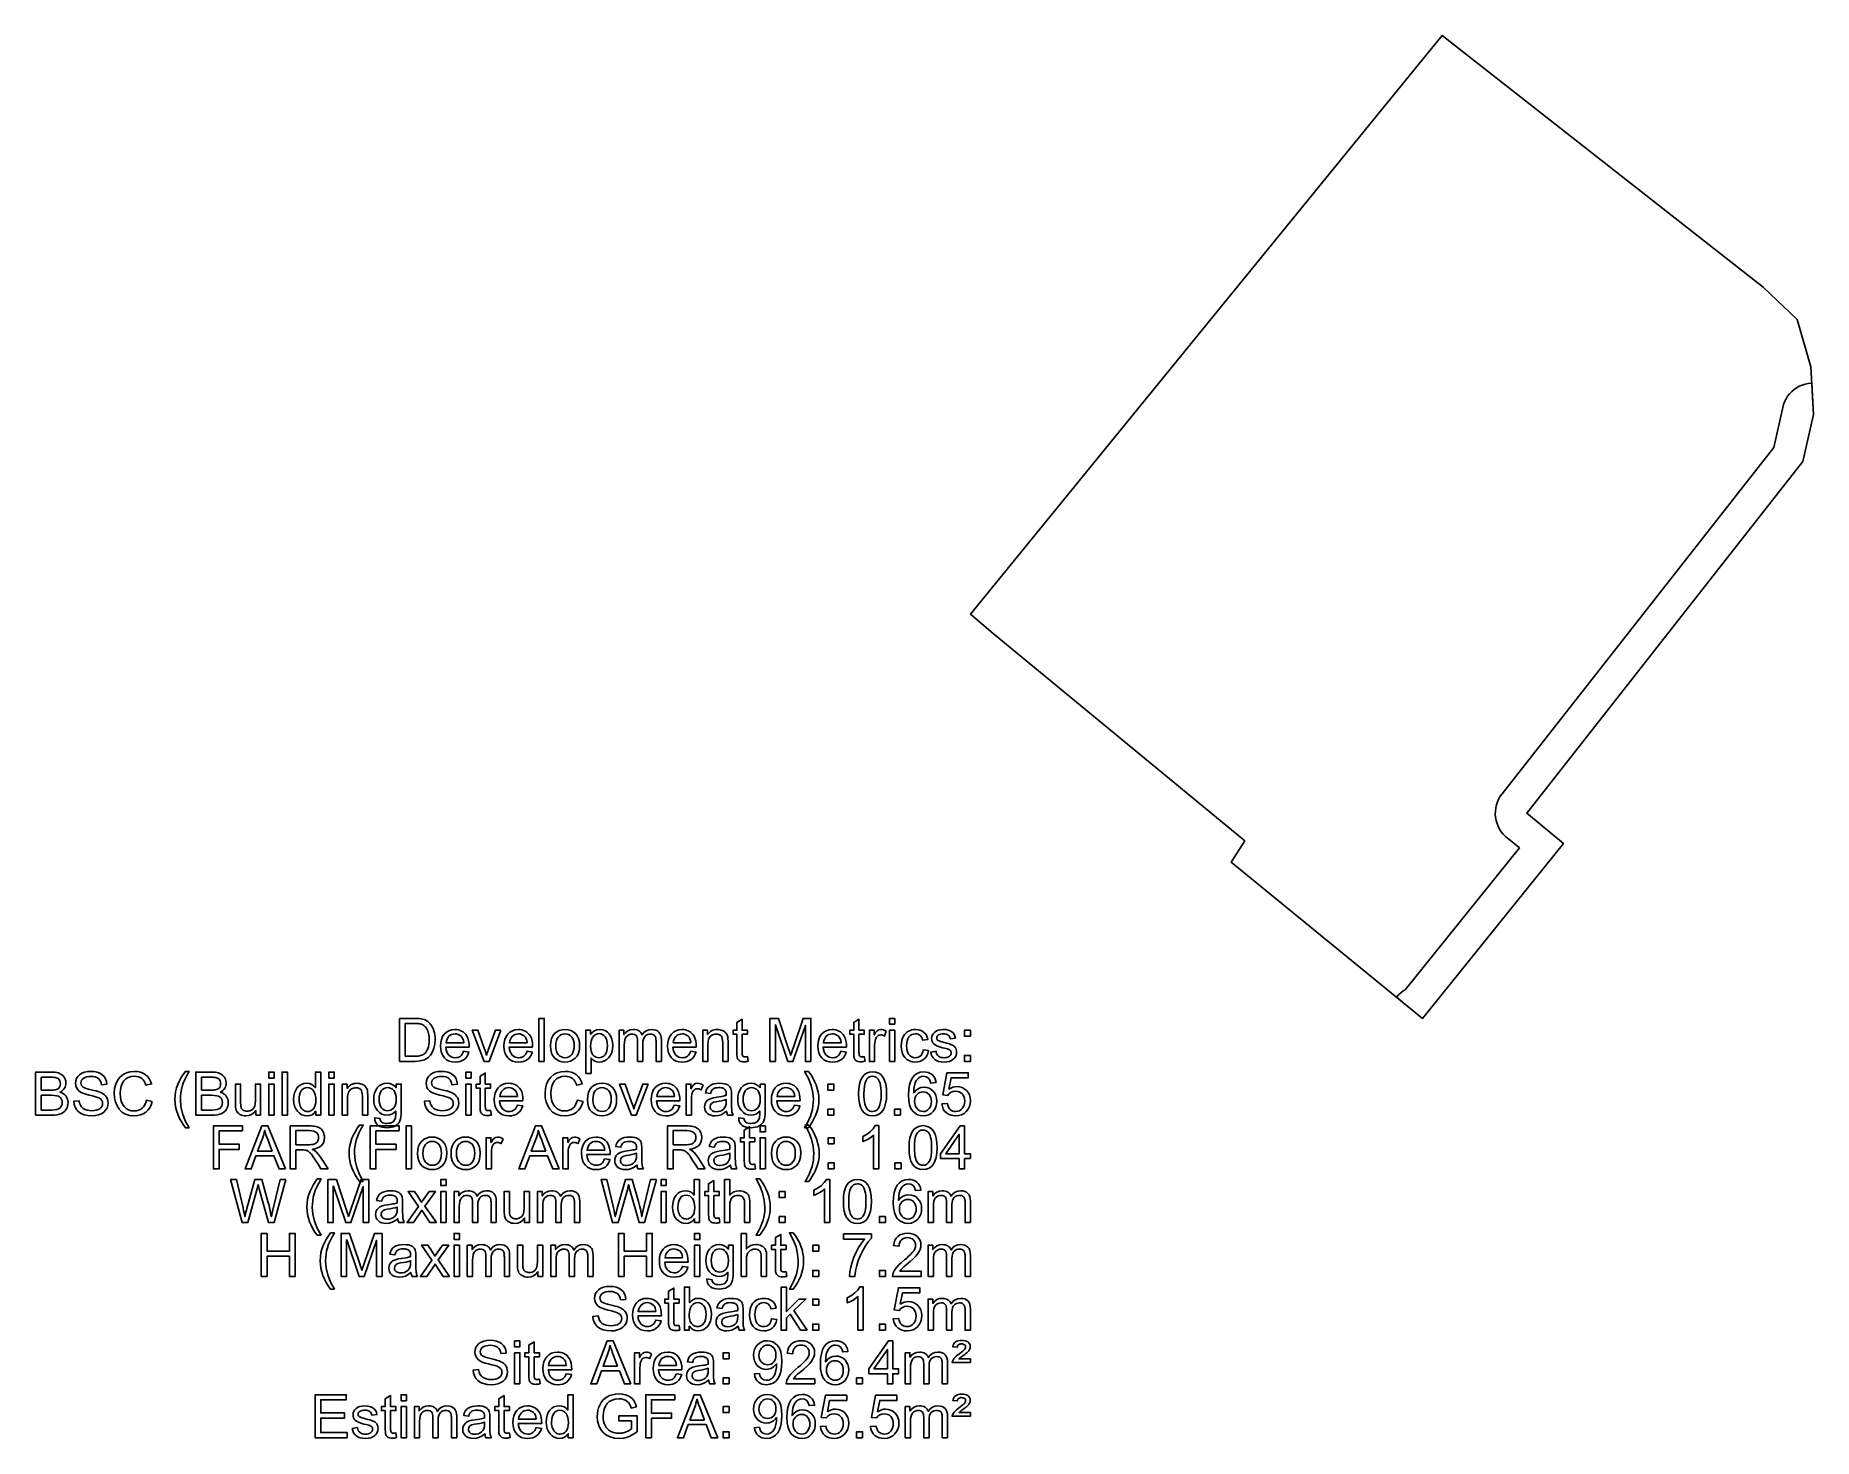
# Model space of a CAD drawing. Header units: metres. Extents: x -43.5 to 39.2, y -19.5 to 45.7.
import ezdxf

# ---------------------------------------------------------------- set-up
doc = ezdxf.new("R2010")
doc.units = ezdxf.units.M
for name, color, linetype in [('METRICS', 7, 'Continuous'), ('SETBACK', 5, 'Continuous'), ('SITE', 1, 'Continuous')]:
    doc.layers.add(name, color=color, linetype=linetype)

msp = doc.modelspace()

# ---------------------------------------------------------------- linework, layer by layer
at = {"layer": 'METRICS'}
for points in [[(-26.548, 0), (-25.858, 0), (-25.771, -0.001), (-25.689, -0.005), (-25.614, -0.01), (-25.546, -0.018), (-25.481, -0.031), (-25.418, -0.05), (-25.356, -0.076), (-25.295, -0.108), (-25.238, -0.148), (-25.183, -0.194), (-25.133, -0.246), (-25.087, -0.306), (-25.044, -0.371), (-25.007, -0.44), (-24.974, -0.515), (-24.946, -0.594), (-24.924, -0.68), (-24.908, -0.774), (-24.898, -0.877), (-24.895, -0.989), (-24.908, -1.2), (-24.947, -1.392), (-25.013, -1.563), (-25.105, -1.716), (-25.229, -1.84), (-25.391, -1.929), (-25.591, -1.982), (-25.828, -2), (-26.548, -2), (-26.548, 0)], [(-19.817, -2), (-20.063, -2), (-20.063, 0), (-19.817, 0), (-19.817, -2)], [(-7.419, -2), (-7.67, -2), (-7.67, -0.326), (-7.675, -0.326), (-8.251, -2), (-8.488, -2), (-9.061, -0.299), (-9.07, -0.299), (-9.07, -2), (-9.321, -2), (-9.321, 0), (-8.925, 0), (-8.452, -1.416), (-8.416, -1.523), (-8.389, -1.608), (-8.37, -1.671), (-8.36, -1.712), (-8.355, -1.712), (-8.334, -1.649), (-8.31, -1.574), (-8.281, -1.488), (-8.248, -1.392), (-7.771, 0), (-7.419, 0), (-7.419, -2)], [(-3.513, -0.278), (-3.759, -0.278), (-3.759, 0), (-3.513, 0), (-3.513, -0.278)], [(-26.284, -1.763), (-25.855, -1.763), (-25.792, -1.762), (-25.731, -1.759), (-25.675, -1.753), (-25.621, -1.746), (-25.57, -1.735), (-25.518, -1.716), (-25.465, -1.69), (-25.413, -1.658), (-25.362, -1.616), (-25.316, -1.562), (-25.274, -1.497), (-25.237, -1.42), (-25.207, -1.331), (-25.185, -1.229), (-25.172, -1.113), (-25.168, -0.984), (-25.169, -0.91), (-25.174, -0.839), (-25.183, -0.77), (-25.194, -0.703), (-25.211, -0.64), (-25.232, -0.579), (-25.26, -0.521), (-25.293, -0.466), (-25.33, -0.416), (-25.37, -0.373), (-25.412, -0.337), (-25.457, -0.309), (-25.503, -0.287), (-25.549, -0.269), (-25.593, -0.256), (-25.638, -0.248), (-25.685, -0.244), (-25.738, -0.24), (-25.798, -0.238), (-25.864, -0.237), (-26.284, -0.237), (-26.284, -1.763)], [(-23.31, -1.338), (-24.394, -1.338), (-24.38, -1.451), (-24.352, -1.55), (-24.312, -1.635), (-24.257, -1.705), (-24.192, -1.761), (-24.12, -1.8), (-24.04, -1.824), (-23.952, -1.832), (-23.885, -1.828), (-23.823, -1.814), (-23.767, -1.79), (-23.716, -1.758), (-23.671, -1.716), (-23.632, -1.665), (-23.598, -1.604), (-23.57, -1.533), (-23.318, -1.565), (-23.355, -1.671), (-23.405, -1.765), (-23.468, -1.845), (-23.543, -1.913), (-23.63, -1.966), (-23.727, -2.004), (-23.835, -2.027), (-23.952, -2.034), (-24.106, -2.022), (-24.243, -1.984), (-24.361, -1.922), (-24.462, -1.834), (-24.542, -1.725), (-24.599, -1.598), (-24.634, -1.452), (-24.645, -1.288), (-24.634, -1.125), (-24.601, -0.978), (-24.545, -0.847), (-24.467, -0.733), (-24.369, -0.639), (-24.253, -0.573), (-24.118, -0.533), (-23.966, -0.52), (-23.887, -0.524), (-23.811, -0.537), (-23.735, -0.559), (-23.661, -0.589), (-23.59, -0.63), (-23.525, -0.683), (-23.466, -0.749), (-23.412, -0.826), (-23.367, -0.921), (-23.335, -1.038), (-23.316, -1.177), (-23.31, -1.338)], [(-23.562, -1.136), (-23.576, -1.034), (-23.604, -0.946), (-23.645, -0.874), (-23.699, -0.818), (-23.762, -0.775), (-23.827, -0.745), (-23.895, -0.726), (-23.966, -0.72), (-24.049, -0.728), (-24.124, -0.749), (-24.191, -0.786), (-24.251, -0.836), (-24.301, -0.899), (-24.339, -0.969), (-24.366, -1.049), (-24.381, -1.136), (-23.562, -1.136)], [(-21.838, -0.553), (-22.385, -2), (-22.614, -2), (-23.164, -0.553), (-22.905, -0.553), (-22.606, -1.39), (-22.568, -1.499), (-22.538, -1.589), (-22.517, -1.66), (-22.505, -1.712), (-22.499, -1.712), (-22.486, -1.665), (-22.47, -1.61), (-22.449, -1.547), (-22.424, -1.477), (-22.089, -0.553), (-21.838, -0.553)], [(-20.359, -1.338), (-21.443, -1.338), (-21.429, -1.451), (-21.402, -1.55), (-21.361, -1.635), (-21.306, -1.705), (-21.241, -1.761), (-21.169, -1.8), (-21.089, -1.824), (-21.001, -1.832), (-20.934, -1.828), (-20.872, -1.814), (-20.816, -1.79), (-20.765, -1.758), (-20.72, -1.716), (-20.681, -1.665), (-20.647, -1.604), (-20.619, -1.533), (-20.367, -1.565), (-20.404, -1.671), (-20.454, -1.765), (-20.517, -1.845), (-20.592, -1.913), (-20.679, -1.966), (-20.776, -2.004), (-20.884, -2.027), (-21.001, -2.034), (-21.155, -2.022), (-21.292, -1.984), (-21.41, -1.922), (-21.511, -1.834), (-21.591, -1.725), (-21.649, -1.598), (-21.683, -1.452), (-21.694, -1.288), (-21.683, -1.125), (-21.65, -0.978), (-21.594, -0.847), (-21.516, -0.733), (-21.418, -0.639), (-21.302, -0.573), (-21.168, -0.533), (-21.015, -0.52), (-20.937, -0.524), (-20.86, -0.537), (-20.784, -0.559), (-20.71, -0.589), (-20.64, -0.63), (-20.575, -0.683), (-20.515, -0.749), (-20.461, -0.826), (-20.416, -0.921), (-20.384, -1.038), (-20.365, -1.177), (-20.359, -1.338)], [(-20.611, -1.136), (-20.625, -1.034), (-20.653, -0.946), (-20.694, -0.874), (-20.748, -0.818), (-20.811, -0.775), (-20.876, -0.745), (-20.944, -0.726), (-21.015, -0.72), (-21.098, -0.728), (-21.173, -0.749), (-21.24, -0.786), (-21.3, -0.836), (-21.35, -0.899), (-21.388, -0.969), (-21.415, -1.049), (-21.43, -1.136), (-20.611, -1.136)], [(-18.853, -0.52), (-18.712, -0.532), (-18.584, -0.568), (-18.469, -0.627), (-18.366, -0.711), (-18.282, -0.816), (-18.222, -0.942), (-18.185, -1.088), (-18.173, -1.254), (-18.186, -1.452), (-18.225, -1.618), (-18.291, -1.753), (-18.382, -1.857), (-18.49, -1.935), (-18.604, -1.99), (-18.725, -2.023), (-18.853, -2.034), (-18.985, -2.023), (-19.109, -1.989), (-19.223, -1.932), (-19.329, -1.853), (-19.417, -1.749), (-19.48, -1.618), (-19.518, -1.461), (-19.531, -1.277), (-19.519, -1.098), (-19.482, -0.944), (-19.421, -0.813), (-19.336, -0.707), (-19.232, -0.625), (-19.117, -0.567), (-18.991, -0.532), (-18.853, -0.52)], [(-18.853, -1.832), (-18.754, -1.822), (-18.668, -1.793), (-18.594, -1.745), (-18.533, -1.677), (-18.486, -1.593), (-18.452, -1.497), (-18.431, -1.388), (-18.424, -1.267), (-18.432, -1.14), (-18.455, -1.029), (-18.494, -0.935), (-18.548, -0.858), (-18.613, -0.798), (-18.686, -0.755), (-18.766, -0.729), (-18.853, -0.72), (-18.942, -0.729), (-19.023, -0.755), (-19.095, -0.799), (-19.16, -0.86), (-19.212, -0.939), (-19.25, -1.034), (-19.272, -1.147), (-19.28, -1.277), (-19.272, -1.406), (-19.249, -1.519), (-19.211, -1.614), (-19.158, -1.692), (-19.093, -1.754), (-19.02, -1.797), (-18.94, -1.823), (-18.853, -1.832)], [(-17.656, -0.739), (-17.579, -0.643), (-17.484, -0.575), (-17.372, -0.534), (-17.243, -0.52), (-17.108, -0.533), (-16.988, -0.571), (-16.883, -0.636), (-16.793, -0.726), (-16.72, -0.838), (-16.669, -0.964), (-16.638, -1.107), (-16.628, -1.265), (-16.639, -1.432), (-16.673, -1.582), (-16.73, -1.713), (-16.81, -1.826), (-16.907, -1.917), (-17.014, -1.982), (-17.131, -2.021), (-17.259, -2.034), (-17.37, -2.023), (-17.469, -1.988), (-17.557, -1.93), (-17.633, -1.849), (-17.64, -1.849), (-17.64, -2.557), (-17.885, -2.557), (-17.885, -0.553), (-17.662, -0.553), (-17.662, -0.739), (-17.656, -0.739)], [(-17.276, -1.832), (-17.193, -1.823), (-17.119, -1.797), (-17.051, -1.752), (-16.991, -1.69), (-16.942, -1.61), (-16.907, -1.512), (-16.886, -1.397), (-16.879, -1.265), (-16.885, -1.139), (-16.906, -1.029), (-16.94, -0.935), (-16.987, -0.855), (-17.045, -0.793), (-17.111, -0.748), (-17.184, -0.721), (-17.265, -0.712), (-17.348, -0.722), (-17.424, -0.752), (-17.492, -0.802), (-17.552, -0.872), (-17.601, -0.957), (-17.636, -1.055), (-17.657, -1.164), (-17.664, -1.285), (-17.658, -1.411), (-17.637, -1.521), (-17.604, -1.615), (-17.557, -1.693), (-17.499, -1.754), (-17.432, -1.797), (-17.358, -1.823), (-17.276, -1.832)], [(-14.372, -2), (-14.618, -2), (-14.618, -1.086), (-14.619, -1.037), (-14.621, -0.992), (-14.626, -0.951), (-14.632, -0.913), (-14.641, -0.879), (-14.656, -0.846), (-14.676, -0.815), (-14.702, -0.786), (-14.734, -0.762), (-14.774, -0.745), (-14.823, -0.735), (-14.879, -0.731), (-14.948, -0.738), (-15.013, -0.756), (-15.073, -0.788), (-15.128, -0.832), (-15.174, -0.891), (-15.207, -0.965), (-15.227, -1.054), (-15.233, -1.16), (-15.233, -2), (-15.479, -2), (-15.479, -1.059), (-15.483, -0.972), (-15.495, -0.9), (-15.516, -0.843), (-15.545, -0.801), (-15.582, -0.77), (-15.625, -0.749), (-15.675, -0.736), (-15.733, -0.731), (-15.808, -0.738), (-15.877, -0.759), (-15.938, -0.793), (-15.992, -0.84), (-16.037, -0.907), (-16.069, -0.997), (-16.088, -1.111), (-16.094, -1.248), (-16.094, -2), (-16.34, -2), (-16.34, -0.553), (-16.119, -0.553), (-16.119, -0.754), (-16.113, -0.754), (-16.031, -0.652), (-15.931, -0.578), (-15.815, -0.534), (-15.681, -0.52), (-15.604, -0.524), (-15.535, -0.536), (-15.473, -0.555), (-15.418, -0.583), (-15.37, -0.619), (-15.329, -0.663), (-15.295, -0.714), (-15.269, -0.774), (-15.181, -0.663), (-15.077, -0.583), (-14.957, -0.536), (-14.823, -0.52), (-14.717, -0.527), (-14.626, -0.55), (-14.548, -0.588), (-14.485, -0.641), (-14.436, -0.709), (-14.401, -0.793), (-14.379, -0.892), (-14.372, -1.005), (-14.372, -2)], [(-12.749, -1.338), (-13.834, -1.338), (-13.819, -1.451), (-13.792, -1.55), (-13.751, -1.635), (-13.696, -1.705), (-13.632, -1.761), (-13.559, -1.8), (-13.479, -1.824), (-13.392, -1.832), (-13.324, -1.828), (-13.262, -1.814), (-13.206, -1.79), (-13.156, -1.758), (-13.111, -1.716), (-13.071, -1.665), (-13.038, -1.604), (-13.01, -1.533), (-12.757, -1.565), (-12.794, -1.671), (-12.844, -1.765), (-12.907, -1.845), (-12.982, -1.913), (-13.069, -1.966), (-13.166, -2.004), (-13.274, -2.027), (-13.392, -2.034), (-13.546, -2.022), (-13.682, -1.984), (-13.8, -1.922), (-13.901, -1.834), (-13.981, -1.725), (-14.039, -1.598), (-14.073, -1.452), (-14.085, -1.288), (-14.073, -1.125), (-14.04, -0.978), (-13.984, -0.847), (-13.907, -0.733), (-13.808, -0.639), (-13.692, -0.573), (-13.558, -0.533), (-13.405, -0.52), (-13.327, -0.524), (-13.25, -0.537), (-13.174, -0.559), (-13.1, -0.589), (-13.03, -0.63), (-12.965, -0.683), (-12.905, -0.749), (-12.851, -0.826), (-12.807, -0.921), (-12.775, -1.038), (-12.755, -1.177), (-12.749, -1.338)], [(-13.001, -1.136), (-13.016, -1.034), (-13.043, -0.946), (-13.084, -0.874), (-13.138, -0.818), (-13.201, -0.775), (-13.266, -0.745), (-13.334, -0.726), (-13.405, -0.72), (-13.488, -0.728), (-13.563, -0.749), (-13.631, -0.786), (-13.69, -0.836), (-13.74, -0.899), (-13.779, -0.969), (-13.805, -1.049), (-13.82, -1.136), (-13.001, -1.136)], [(-11.27, -2), (-11.517, -2), (-11.517, -1.12), (-11.522, -1.018), (-11.537, -0.932), (-11.562, -0.865), (-11.597, -0.814), (-11.641, -0.778), (-11.692, -0.752), (-11.751, -0.736), (-11.819, -0.731), (-11.872, -0.735), (-11.925, -0.745), (-11.976, -0.761), (-12.025, -0.784), (-12.07, -0.814), (-12.109, -0.849), (-12.14, -0.889), (-12.164, -0.935), (-12.182, -0.988), (-12.194, -1.052), (-12.202, -1.125), (-12.205, -1.209), (-12.205, -2), (-12.45, -2), (-12.45, -0.553), (-12.229, -0.553), (-12.229, -0.757), (-12.224, -0.757), (-12.183, -0.702), (-12.137, -0.653), (-12.087, -0.613), (-12.032, -0.579), (-11.973, -0.553), (-11.909, -0.535), (-11.841, -0.523), (-11.768, -0.52), (-11.711, -0.522), (-11.654, -0.53), (-11.598, -0.543), (-11.542, -0.561), (-11.489, -0.584), (-11.442, -0.612), (-11.401, -0.645), (-11.366, -0.683), (-11.338, -0.725), (-11.315, -0.768), (-11.298, -0.812), (-11.286, -0.858), (-11.279, -0.909), (-11.274, -0.967), (-11.271, -1.034), (-11.27, -1.109), (-11.27, -2)], [(-10.334, -1.997), (-10.387, -2.007), (-10.435, -2.014), (-10.479, -2.018), (-10.518, -2.019), (-10.593, -2.016), (-10.658, -2.005), (-10.711, -1.987), (-10.753, -1.962), (-10.786, -1.932), (-10.812, -1.898), (-10.831, -1.86), (-10.843, -1.819), (-10.85, -1.771), (-10.855, -1.714), (-10.858, -1.649), (-10.859, -1.576), (-10.859, -0.742), (-11.038, -0.742), (-11.038, -0.553), (-10.859, -0.553), (-10.859, -0.192), (-10.614, -0.044), (-10.614, -0.553), (-10.368, -0.553), (-10.368, -0.742), (-10.614, -0.742), (-10.614, -1.589), (-10.613, -1.64), (-10.608, -1.683), (-10.601, -1.717), (-10.591, -1.744), (-10.576, -1.764), (-10.552, -1.778), (-10.519, -1.787), (-10.477, -1.79), (-10.451, -1.789), (-10.424, -1.787), (-10.396, -1.784), (-10.368, -1.779), (-10.334, -1.997)], [(-5.761, -1.338), (-6.846, -1.338), (-6.832, -1.451), (-6.804, -1.55), (-6.763, -1.635), (-6.709, -1.705), (-6.644, -1.761), (-6.571, -1.8), (-6.491, -1.824), (-6.404, -1.832), (-6.336, -1.828), (-6.275, -1.814), (-6.218, -1.79), (-6.168, -1.758), (-6.123, -1.716), (-6.084, -1.665), (-6.05, -1.604), (-6.022, -1.533), (-5.769, -1.565), (-5.807, -1.671), (-5.856, -1.765), (-5.919, -1.845), (-5.995, -1.913), (-6.082, -1.966), (-6.179, -2.004), (-6.286, -2.027), (-6.404, -2.034), (-6.558, -2.022), (-6.694, -1.984), (-6.813, -1.922), (-6.913, -1.834), (-6.994, -1.725), (-7.051, -1.598), (-7.085, -1.452), (-7.097, -1.288), (-7.086, -1.125), (-7.052, -0.978), (-6.997, -0.847), (-6.919, -0.733), (-6.821, -0.639), (-6.704, -0.573), (-6.57, -0.533), (-6.417, -0.52), (-6.339, -0.524), (-6.262, -0.537), (-6.187, -0.559), (-6.113, -0.589), (-6.042, -0.63), (-5.977, -0.683), (-5.918, -0.749), (-5.864, -0.826), (-5.819, -0.921), (-5.787, -1.038), (-5.768, -1.177), (-5.761, -1.338)], [(-6.014, -1.136), (-6.028, -1.034), (-6.055, -0.946), (-6.096, -0.874), (-6.151, -0.818), (-6.213, -0.775), (-6.278, -0.745), (-6.347, -0.726), (-6.417, -0.72), (-6.5, -0.728), (-6.575, -0.749), (-6.643, -0.786), (-6.703, -0.836), (-6.753, -0.899), (-6.791, -0.969), (-6.817, -1.049), (-6.832, -1.136), (-6.014, -1.136)], [(-4.9, -1.997), (-4.953, -2.007), (-5.001, -2.014), (-5.045, -2.018), (-5.085, -2.019), (-5.16, -2.016), (-5.224, -2.005), (-5.277, -1.987), (-5.319, -1.962), (-5.352, -1.932), (-5.379, -1.898), (-5.398, -1.86), (-5.409, -1.819), (-5.416, -1.771), (-5.422, -1.714), (-5.425, -1.649), (-5.426, -1.576), (-5.426, -0.742), (-5.604, -0.742), (-5.604, -0.553), (-5.426, -0.553), (-5.426, -0.192), (-5.18, -0.044), (-5.18, -0.553), (-4.935, -0.553), (-4.935, -0.742), (-5.18, -0.742), (-5.18, -1.589), (-5.179, -1.64), (-5.174, -1.683), (-5.167, -1.717), (-5.158, -1.744), (-5.142, -1.764), (-5.118, -1.778), (-5.085, -1.787), (-5.044, -1.79), (-5.017, -1.789), (-4.99, -1.787), (-4.962, -1.784), (-4.935, -1.779), (-4.9, -1.997)], [(-3.909, -0.598), (-3.993, -0.824), (-4.039, -0.801), (-4.084, -0.784), (-4.128, -0.774), (-4.172, -0.771), (-4.237, -0.779), (-4.293, -0.802), (-4.341, -0.84), (-4.381, -0.894), (-4.412, -0.962), (-4.434, -1.042), (-4.447, -1.135), (-4.452, -1.24), (-4.452, -2), (-4.697, -2), (-4.697, -0.553), (-4.473, -0.553), (-4.473, -0.771), (-4.468, -0.771), (-4.405, -0.661), (-4.333, -0.583), (-4.251, -0.535), (-4.161, -0.52), (-4.098, -0.525), (-4.035, -0.539), (-3.972, -0.564), (-3.909, -0.598)], [(-3.513, -2), (-3.759, -2), (-3.759, -0.553), (-3.513, -0.553), (-3.513, -2)], [(-1.952, -1.499), (-1.984, -1.629), (-2.031, -1.739), (-2.093, -1.831), (-2.171, -1.905), (-2.259, -1.962), (-2.352, -2.002), (-2.452, -2.026), (-2.557, -2.034), (-2.705, -2.021), (-2.836, -1.982), (-2.949, -1.918), (-3.044, -1.827), (-3.119, -1.716), (-3.173, -1.587), (-3.205, -1.442), (-3.216, -1.28), (-3.209, -1.146), (-3.191, -1.025), (-3.16, -0.919), (-3.117, -0.827), (-3.064, -0.749), (-3.005, -0.683), (-2.94, -0.629), (-2.869, -0.589), (-2.794, -0.559), (-2.717, -0.537), (-2.638, -0.524), (-2.557, -0.52), (-2.449, -0.527), (-2.349, -0.549), (-2.257, -0.585), (-2.174, -0.636), (-2.102, -0.701), (-2.046, -0.779), (-2.004, -0.871), (-1.978, -0.977), (-2.216, -1.014), (-2.237, -0.945), (-2.264, -0.886), (-2.297, -0.835), (-2.335, -0.794), (-2.379, -0.762), (-2.429, -0.739), (-2.484, -0.725), (-2.546, -0.72), (-2.642, -0.729), (-2.727, -0.757), (-2.799, -0.802), (-2.858, -0.866), (-2.905, -0.947), (-2.938, -1.041), (-2.958, -1.15), (-2.965, -1.274), (-2.958, -1.4), (-2.938, -1.511), (-2.906, -1.607), (-2.86, -1.687), (-2.802, -1.75), (-2.733, -1.796), (-2.652, -1.823), (-2.559, -1.832), (-2.484, -1.827), (-2.418, -1.81), (-2.36, -1.781), (-2.31, -1.741), (-2.269, -1.69), (-2.237, -1.628), (-2.212, -1.554), (-2.196, -1.469), (-1.952, -1.499)], [(-0.933, -0.958), (-0.945, -0.902), (-0.965, -0.854), (-0.993, -0.813), (-1.029, -0.78), (-1.073, -0.754), (-1.125, -0.735), (-1.184, -0.724), (-1.251, -0.72), (-1.318, -0.723), (-1.378, -0.732), (-1.431, -0.747), (-1.478, -0.768), (-1.516, -0.795), (-1.543, -0.827), (-1.559, -0.864), (-1.565, -0.907), (-1.56, -0.947), (-1.548, -0.981), (-1.526, -1.009), (-1.496, -1.03), (-1.453, -1.049), (-1.393, -1.071), (-1.317, -1.094), (-1.224, -1.12), (-1.116, -1.149), (-1.023, -1.175), (-0.945, -1.2), (-0.881, -1.224), (-0.827, -1.249), (-0.779, -1.278), (-0.738, -1.312), (-0.703, -1.35), (-0.676, -1.394), (-0.656, -1.447), (-0.644, -1.507), (-0.64, -1.576), (-0.65, -1.669), (-0.679, -1.754), (-0.729, -1.832), (-0.798, -1.902), (-0.884, -1.96), (-0.983, -2.001), (-1.095, -2.026), (-1.221, -2.034), (-1.351, -2.027), (-1.466, -2.005), (-1.566, -1.968), (-1.651, -1.917), (-1.721, -1.852), (-1.776, -1.772), (-1.817, -1.677), (-1.842, -1.568), (-1.598, -1.531), (-1.583, -1.602), (-1.56, -1.663), (-1.527, -1.715), (-1.485, -1.757), (-1.434, -1.79), (-1.373, -1.813), (-1.303, -1.828), (-1.224, -1.832), (-1.148, -1.828), (-1.082, -1.815), (-1.024, -1.794), (-0.977, -1.765), (-0.939, -1.729), (-0.912, -1.69), (-0.896, -1.647), (-0.891, -1.6), (-0.893, -1.569), (-0.901, -1.541), (-0.913, -1.517), (-0.93, -1.495), (-0.951, -1.477), (-0.975, -1.461), (-1.001, -1.447), (-1.029, -1.436), (-1.068, -1.424), (-1.126, -1.408), (-1.202, -1.389), (-1.296, -1.366), (-1.437, -1.327), (-1.552, -1.284), (-1.641, -1.237), (-1.703, -1.187), (-1.747, -1.132), (-1.777, -1.072), (-1.796, -1.006), (-1.802, -0.936), (-1.793, -0.849), (-1.766, -0.77), (-1.721, -0.7), (-1.658, -0.637), (-1.579, -0.586), (-1.488, -0.549), (-1.385, -0.527), (-1.269, -0.52), (-1.146, -0.526), (-1.038, -0.545), (-0.945, -0.577), (-0.866, -0.621), (-0.801, -0.679), (-0.751, -0.748), (-0.715, -0.83), (-0.693, -0.925), (-0.933, -0.958)], [(0, -0.832), (-0.28, -0.832), (-0.28, -0.553), (0, -0.553), (0, -0.832)], [(-40.417, -3.087), (-40.432, -2.997), (-40.46, -2.919), (-40.501, -2.853), (-40.555, -2.799), (-40.623, -2.757), (-40.703, -2.727), (-40.796, -2.709), (-40.903, -2.703), (-41.001, -2.708), (-41.089, -2.722), (-41.167, -2.746), (-41.236, -2.78), (-41.292, -2.822), (-41.332, -2.873), (-41.356, -2.933), (-41.364, -3.002), (-41.358, -3.063), (-41.34, -3.115), (-41.309, -3.159), (-41.265, -3.195), (-41.205, -3.227), (-41.121, -3.258), (-41.015, -3.29), (-40.887, -3.321), (-40.768, -3.349), (-40.661, -3.377), (-40.566, -3.405), (-40.482, -3.433), (-40.406, -3.466), (-40.336, -3.506), (-40.272, -3.555), (-40.213, -3.611), (-40.164, -3.677), (-40.129, -3.753), (-40.108, -3.839), (-40.101, -3.935), (-40.114, -4.059), (-40.152, -4.171), (-40.216, -4.273), (-40.306, -4.364), (-40.417, -4.438), (-40.543, -4.491), (-40.684, -4.523), (-40.842, -4.534), (-41.039, -4.522), (-41.21, -4.487), (-41.355, -4.428), (-41.473, -4.346), (-41.565, -4.245), (-41.633, -4.13), (-41.676, -4.001), (-41.694, -3.857), (-41.443, -3.836), (-41.425, -3.948), (-41.388, -4.043), (-41.332, -4.122), (-41.258, -4.186), (-41.17, -4.234), (-41.073, -4.268), (-40.967, -4.288), (-40.853, -4.295), (-40.747, -4.29), (-40.652, -4.273), (-40.567, -4.244), (-40.493, -4.204), (-40.433, -4.154), (-40.39, -4.096), (-40.365, -4.03), (-40.356, -3.956), (-40.365, -3.879), (-40.392, -3.814), (-40.437, -3.76), (-40.499, -3.717), (-40.583, -3.68), (-40.691, -3.642), (-40.824, -3.606), (-40.98, -3.569), (-41.137, -3.529), (-41.271, -3.481), (-41.38, -3.426), (-41.467, -3.364), (-41.532, -3.292), (-41.578, -3.211), (-41.606, -3.121), (-41.615, -3.02), (-41.604, -2.905), (-41.568, -2.8), (-41.509, -2.706), (-41.427, -2.623), (-41.324, -2.554), (-41.205, -2.505), (-41.068, -2.476), (-40.914, -2.466), (-40.756, -2.476), (-40.614, -2.505), (-40.488, -2.554), (-40.379, -2.622), (-40.289, -2.708), (-40.224, -2.811), (-40.182, -2.93), (-40.164, -3.066), (-40.417, -3.087)], [(-38.048, -3.866), (-38.1, -4.023), (-38.168, -4.16), (-38.252, -4.275), (-38.353, -4.368), (-38.467, -4.441), (-38.592, -4.493), (-38.728, -4.524), (-38.874, -4.534), (-39.103, -4.515), (-39.299, -4.457), (-39.461, -4.361), (-39.59, -4.226), (-39.688, -4.065), (-39.758, -3.888), (-39.8, -3.695), (-39.814, -3.486), (-39.798, -3.26), (-39.748, -3.06), (-39.666, -2.885), (-39.55, -2.737), (-39.409, -2.618), (-39.249, -2.534), (-39.07, -2.483), (-38.872, -2.466), (-38.731, -2.475), (-38.601, -2.503), (-38.481, -2.55), (-38.372, -2.615), (-38.277, -2.698), (-38.196, -2.798), (-38.131, -2.915), (-38.082, -3.05), (-38.341, -3.111), (-38.378, -3.013), (-38.424, -2.928), (-38.478, -2.856), (-38.54, -2.797), (-38.611, -2.751), (-38.691, -2.719), (-38.778, -2.699), (-38.874, -2.692), (-39.028, -2.706), (-39.162, -2.746), (-39.277, -2.813), (-39.371, -2.907), (-39.445, -3.024), (-39.498, -3.159), (-39.53, -3.312), (-39.54, -3.484), (-39.529, -3.679), (-39.496, -3.848), (-39.44, -3.989), (-39.362, -4.104), (-39.266, -4.193), (-39.157, -4.257), (-39.034, -4.295), (-38.898, -4.308), (-38.786, -4.3), (-38.685, -4.276), (-38.595, -4.236), (-38.516, -4.181), (-38.449, -4.109), (-38.392, -4.022), (-38.346, -3.918), (-38.311, -3.799), (-38.048, -3.866)], [(-36.333, -5.087), (-36.509, -5.087), (-36.616, -4.939), (-36.711, -4.784), (-36.794, -4.623), (-36.865, -4.455), (-36.922, -4.284), (-36.962, -4.114), (-36.986, -3.945), (-36.995, -3.777), (-36.986, -3.59), (-36.96, -3.41), (-36.917, -3.237), (-36.857, -3.07), (-36.783, -2.91), (-36.701, -2.756), (-36.609, -2.608), (-36.509, -2.466), (-36.333, -2.466), (-36.444, -2.659), (-36.536, -2.84), (-36.607, -3.008), (-36.658, -3.164), (-36.694, -3.315), (-36.72, -3.467), (-36.736, -3.62), (-36.741, -3.774), (-36.715, -4.103), (-36.639, -4.432), (-36.511, -4.76), (-36.333, -5.087)], [(-24.112, -3.087), (-24.127, -2.997), (-24.155, -2.919), (-24.196, -2.853), (-24.25, -2.799), (-24.317, -2.757), (-24.397, -2.727), (-24.491, -2.709), (-24.598, -2.703), (-24.695, -2.708), (-24.783, -2.722), (-24.862, -2.746), (-24.93, -2.78), (-24.987, -2.822), (-25.027, -2.873), (-25.051, -2.933), (-25.059, -3.002), (-25.052, -3.063), (-25.034, -3.115), (-25.003, -3.159), (-24.96, -3.195), (-24.899, -3.227), (-24.816, -3.258), (-24.71, -3.29), (-24.581, -3.321), (-24.463, -3.349), (-24.356, -3.377), (-24.26, -3.405), (-24.176, -3.433), (-24.1, -3.466), (-24.03, -3.506), (-23.966, -3.555), (-23.907, -3.611), (-23.858, -3.677), (-23.823, -3.753), (-23.802, -3.839), (-23.795, -3.935), (-23.808, -4.059), (-23.847, -4.171), (-23.911, -4.273), (-24.001, -4.364), (-24.111, -4.438), (-24.237, -4.491), (-24.379, -4.523), (-24.536, -4.534), (-24.734, -4.522), (-24.905, -4.487), (-25.049, -4.428), (-25.167, -4.346), (-25.26, -4.245), (-25.327, -4.13), (-25.37, -4.001), (-25.389, -3.857), (-25.138, -3.836), (-25.12, -3.948), (-25.083, -4.043), (-25.027, -4.122), (-24.952, -4.186), (-24.864, -4.234), (-24.767, -4.268), (-24.661, -4.288), (-24.547, -4.295), (-24.441, -4.29), (-24.346, -4.273), (-24.261, -4.244), (-24.188, -4.204), (-24.128, -4.154), (-24.085, -4.096), (-24.059, -4.03), (-24.05, -3.956), (-24.059, -3.879), (-24.086, -3.814), (-24.131, -3.76), (-24.194, -3.717), (-24.277, -3.68), (-24.386, -3.642), (-24.518, -3.606), (-24.675, -3.569), (-24.832, -3.529), (-24.965, -3.481), (-25.075, -3.426), (-25.161, -3.364), (-25.226, -3.292), (-25.273, -3.211), (-25.3, -3.121), (-25.31, -3.02), (-25.298, -2.905), (-25.263, -2.8), (-25.204, -2.706), (-25.121, -2.623), (-25.019, -2.554), (-24.899, -2.505), (-24.762, -2.476), (-24.608, -2.466), (-24.45, -2.476), (-24.308, -2.505), (-24.182, -2.554), (-24.073, -2.622), (-23.984, -2.708), (-23.918, -2.811), (-23.876, -2.93), (-23.858, -3.066), (-24.112, -3.087)], [(-18.015, -3.866), (-18.067, -4.023), (-18.135, -4.16), (-18.219, -4.275), (-18.32, -4.368), (-18.434, -4.441), (-18.559, -4.493), (-18.695, -4.524), (-18.842, -4.534), (-19.071, -4.515), (-19.266, -4.457), (-19.428, -4.361), (-19.557, -4.226), (-19.655, -4.065), (-19.726, -3.888), (-19.768, -3.695), (-19.782, -3.486), (-19.765, -3.26), (-19.716, -3.06), (-19.633, -2.885), (-19.518, -2.737), (-19.376, -2.618), (-19.216, -2.534), (-19.037, -2.483), (-18.839, -2.466), (-18.698, -2.475), (-18.568, -2.503), (-18.449, -2.55), (-18.34, -2.615), (-18.244, -2.698), (-18.163, -2.798), (-18.098, -2.915), (-18.049, -3.05), (-18.308, -3.111), (-18.345, -3.013), (-18.391, -2.928), (-18.445, -2.856), (-18.508, -2.797), (-18.579, -2.751), (-18.658, -2.719), (-18.746, -2.699), (-18.842, -2.692), (-18.996, -2.706), (-19.13, -2.746), (-19.244, -2.813), (-19.338, -2.907), (-19.412, -3.024), (-19.465, -3.159), (-19.497, -3.312), (-19.508, -3.484), (-19.496, -3.679), (-19.463, -3.848), (-19.407, -3.989), (-19.329, -4.104), (-19.234, -4.193), (-19.124, -4.257), (-19.001, -4.295), (-18.865, -4.308), (-18.753, -4.3), (-18.652, -4.276), (-18.562, -4.236), (-18.484, -4.181), (-18.416, -4.109), (-18.359, -4.022), (-18.313, -3.918), (-18.278, -3.799), (-18.015, -3.866)], [(-7.532, -2.466), (-7.425, -2.614), (-7.33, -2.768), (-7.247, -2.93), (-7.176, -3.098), (-7.119, -3.268), (-7.079, -3.439), (-7.054, -3.608), (-7.046, -3.777), (-7.055, -3.963), (-7.081, -4.143), (-7.124, -4.316), (-7.184, -4.482), (-7.258, -4.642), (-7.34, -4.796), (-7.432, -4.944), (-7.532, -5.087), (-7.708, -5.087), (-7.597, -4.894), (-7.505, -4.713), (-7.434, -4.545), (-7.383, -4.389), (-7.347, -4.238), (-7.321, -4.087), (-7.305, -3.934), (-7.3, -3.78), (-7.326, -3.45), (-7.402, -3.121), (-7.53, -2.793), (-7.708, -2.466), (-7.532, -2.466)], [(0, -2), (-0.28, -2), (-0.28, -1.72), (0, -1.72), (0, -2)], [(-42.34, -3.436), (-42.251, -3.469), (-42.175, -3.511), (-42.111, -3.562), (-42.058, -3.622), (-42.017, -3.689), (-41.988, -3.761), (-41.97, -3.837), (-41.965, -3.919), (-41.97, -4.001), (-41.986, -4.08), (-42.012, -4.155), (-42.049, -4.227), (-42.096, -4.293), (-42.151, -4.349), (-42.216, -4.396), (-42.289, -4.434), (-42.374, -4.463), (-42.472, -4.483), (-42.585, -4.496), (-42.711, -4.5), (-43.476, -4.5), (-43.476, -2.5), (-42.726, -2.5), (-42.557, -2.51), (-42.415, -2.54), (-42.3, -2.589), (-42.212, -2.658), (-42.147, -2.74), (-42.1, -2.825), (-42.072, -2.916), (-42.063, -3.01), (-42.067, -3.074), (-42.08, -3.136), (-42.102, -3.196), (-42.132, -3.252), (-42.17, -3.306), (-42.218, -3.354), (-42.275, -3.397), (-42.34, -3.436)], [(-43.211, -3.338), (-42.778, -3.338), (-42.713, -3.337), (-42.655, -3.334), (-42.601, -3.329), (-42.553, -3.323), (-42.509, -3.312), (-42.468, -3.295), (-42.429, -3.273), (-42.393, -3.244), (-42.362, -3.207), (-42.341, -3.162), (-42.328, -3.107), (-42.323, -3.044), (-42.328, -2.978), (-42.341, -2.921), (-42.363, -2.873), (-42.394, -2.835), (-42.43, -2.804), (-42.471, -2.781), (-42.514, -2.763), (-42.561, -2.752), (-42.614, -2.746), (-42.673, -2.741), (-42.739, -2.738), (-42.812, -2.737), (-43.211, -2.737), (-43.211, -3.338)], [(-34.888, -3.436), (-34.8, -3.469), (-34.724, -3.511), (-34.659, -3.562), (-34.606, -3.622), (-34.566, -3.689), (-34.536, -3.761), (-34.519, -3.837), (-34.513, -3.919), (-34.518, -4.001), (-34.534, -4.08), (-34.561, -4.155), (-34.598, -4.227), (-34.644, -4.293), (-34.7, -4.349), (-34.764, -4.396), (-34.838, -4.434), (-34.922, -4.463), (-35.021, -4.483), (-35.133, -4.496), (-35.259, -4.5), (-36.025, -4.5), (-36.025, -2.5), (-35.274, -2.5), (-35.106, -2.51), (-34.964, -2.54), (-34.849, -2.589), (-34.761, -2.658), (-34.695, -2.74), (-34.649, -2.825), (-34.621, -2.916), (-34.611, -3.01), (-34.615, -3.074), (-34.628, -3.136), (-34.65, -3.196), (-34.68, -3.252), (-34.719, -3.306), (-34.767, -3.354), (-34.823, -3.397), (-34.888, -3.436)], [(-35.76, -3.338), (-35.326, -3.338), (-35.262, -3.337), (-35.203, -3.334), (-35.15, -3.329), (-35.102, -3.323), (-35.058, -3.312), (-35.016, -3.295), (-34.977, -3.273), (-34.941, -3.244), (-34.911, -3.207), (-34.889, -3.162), (-34.876, -3.107), (-34.872, -3.044), (-34.876, -2.978), (-34.889, -2.921), (-34.911, -2.873), (-34.942, -2.835), (-34.979, -2.804), (-35.019, -2.781), (-35.063, -2.763), (-35.11, -2.752), (-35.162, -2.746), (-35.221, -2.741), (-35.287, -2.738), (-35.36, -2.737), (-35.76, -2.737), (-35.76, -3.338)], [(-33.008, -4.5), (-33.228, -4.5), (-33.228, -4.287), (-33.235, -4.287), (-33.325, -4.395), (-33.431, -4.472), (-33.553, -4.519), (-33.689, -4.534), (-33.763, -4.53), (-33.835, -4.517), (-33.903, -4.495), (-33.969, -4.464), (-34.028, -4.425), (-34.077, -4.38), (-34.114, -4.329), (-34.141, -4.27), (-34.16, -4.204), (-34.173, -4.128), (-34.181, -4.044), (-34.184, -3.95), (-34.184, -3.053), (-33.939, -3.053), (-33.939, -3.855), (-33.937, -3.944), (-33.934, -4.02), (-33.928, -4.082), (-33.92, -4.13), (-33.907, -4.17), (-33.887, -4.206), (-33.859, -4.239), (-33.824, -4.267), (-33.783, -4.291), (-33.739, -4.308), (-33.69, -4.318), (-33.638, -4.321), (-33.57, -4.315), (-33.503, -4.297), (-33.439, -4.267), (-33.377, -4.225), (-33.323, -4.164), (-33.284, -4.077), (-33.261, -3.965), (-33.254, -3.826), (-33.254, -3.053), (-33.008, -3.053), (-33.008, -4.5)], [(-32.382, -2.778), (-32.628, -2.778), (-32.628, -2.5), (-32.382, -2.5), (-32.382, -2.778)], [(-32.382, -4.5), (-32.628, -4.5), (-32.628, -3.053), (-32.382, -3.053), (-32.382, -4.5)], [(-31.761, -4.5), (-32.007, -4.5), (-32.007, -2.5), (-31.761, -2.5), (-31.761, -4.5)], [(-30.216, -4.5), (-30.445, -4.5), (-30.445, -4.316), (-30.45, -4.316), (-30.525, -4.411), (-30.616, -4.48), (-30.725, -4.52), (-30.85, -4.534), (-30.977, -4.521), (-31.094, -4.481), (-31.199, -4.416), (-31.294, -4.323), (-31.372, -4.21), (-31.428, -4.081), (-31.461, -3.937), (-31.472, -3.777), (-31.462, -3.611), (-31.43, -3.463), (-31.378, -3.334), (-31.304, -3.223), (-31.214, -3.134), (-31.109, -3.071), (-30.992, -3.032), (-30.861, -3.02), (-30.739, -3.032), (-30.633, -3.069), (-30.542, -3.131), (-30.467, -3.218), (-30.461, -3.218), (-30.461, -2.5), (-30.216, -2.5), (-30.216, -4.5)], [(-30.824, -4.332), (-30.747, -4.324), (-30.675, -4.299), (-30.61, -4.258), (-30.551, -4.2), (-30.502, -4.125), (-30.467, -4.033), (-30.446, -3.925), (-30.439, -3.799), (-30.446, -3.673), (-30.465, -3.561), (-30.497, -3.462), (-30.542, -3.377), (-30.598, -3.309), (-30.666, -3.26), (-30.745, -3.23), (-30.835, -3.22), (-30.925, -3.23), (-31.003, -3.259), (-31.069, -3.307), (-31.123, -3.374), (-31.166, -3.457), (-31.197, -3.551), (-31.215, -3.658), (-31.221, -3.777), (-31.218, -3.864), (-31.208, -3.943), (-31.191, -4.016), (-31.168, -4.082), (-31.14, -4.14), (-31.106, -4.191), (-31.066, -4.234), (-31.022, -4.269), (-30.974, -4.297), (-30.925, -4.317), (-30.875, -4.328), (-30.824, -4.332)], [(-29.587, -2.778), (-29.832, -2.778), (-29.832, -2.5), (-29.587, -2.5), (-29.587, -2.778)], [(-29.587, -4.5), (-29.832, -4.5), (-29.832, -3.053), (-29.587, -3.053), (-29.587, -4.5)], [(-28.029, -4.5), (-28.276, -4.5), (-28.276, -3.62), (-28.281, -3.518), (-28.296, -3.432), (-28.32, -3.365), (-28.355, -3.314), (-28.399, -3.278), (-28.451, -3.252), (-28.51, -3.236), (-28.577, -3.231), (-28.631, -3.235), (-28.683, -3.245), (-28.734, -3.261), (-28.784, -3.284), (-28.829, -3.314), (-28.867, -3.349), (-28.898, -3.389), (-28.922, -3.435), (-28.94, -3.488), (-28.953, -3.552), (-28.961, -3.625), (-28.963, -3.709), (-28.963, -4.5), (-29.209, -4.5), (-29.209, -3.053), (-28.988, -3.053), (-28.988, -3.257), (-28.982, -3.257), (-28.941, -3.202), (-28.895, -3.153), (-28.845, -3.113), (-28.791, -3.079), (-28.731, -3.053), (-28.668, -3.035), (-28.599, -3.023), (-28.527, -3.02), (-28.469, -3.022), (-28.413, -3.03), (-28.356, -3.043), (-28.3, -3.061), (-28.247, -3.084), (-28.2, -3.112), (-28.16, -3.145), (-28.125, -3.183), (-28.096, -3.225), (-28.073, -3.268), (-28.056, -3.312), (-28.045, -3.358), (-28.038, -3.409), (-28.033, -3.467), (-28.03, -3.534), (-28.029, -3.609), (-28.029, -4.5)], [(-26.472, -4.305), (-26.476, -4.449), (-26.487, -4.574), (-26.507, -4.68), (-26.533, -4.765), (-26.57, -4.837), (-26.619, -4.901), (-26.679, -4.956), (-26.752, -5.002), (-26.834, -5.039), (-26.924, -5.065), (-27.022, -5.081), (-27.127, -5.087), (-27.245, -5.08), (-27.352, -5.059), (-27.449, -5.025), (-27.536, -4.977), (-27.608, -4.914), (-27.659, -4.834), (-27.69, -4.736), (-27.7, -4.62), (-27.461, -4.657), (-27.45, -4.711), (-27.43, -4.757), (-27.402, -4.797), (-27.365, -4.829), (-27.319, -4.854), (-27.265, -4.872), (-27.202, -4.883), (-27.13, -4.886), (-27.041, -4.881), (-26.964, -4.867), (-26.901, -4.842), (-26.85, -4.808), (-26.81, -4.767), (-26.778, -4.722), (-26.756, -4.672), (-26.741, -4.619), (-26.733, -4.557), (-26.727, -4.486), (-26.723, -4.403), (-26.722, -4.31), (-26.807, -4.393), (-26.902, -4.453), (-27.008, -4.488), (-27.124, -4.5), (-27.258, -4.487), (-27.379, -4.448), (-27.485, -4.383), (-27.578, -4.291), (-27.653, -4.18), (-27.706, -4.055), (-27.738, -3.917), (-27.749, -3.765), (-27.739, -3.612), (-27.707, -3.472), (-27.655, -3.346), (-27.583, -3.233), (-27.491, -3.139), (-27.384, -3.073), (-27.261, -3.033), (-27.121, -3.02), (-26.999, -3.033), (-26.889, -3.071), (-26.79, -3.136), (-26.704, -3.226), (-26.698, -3.226), (-26.698, -3.053), (-26.472, -3.053), (-26.472, -4.305)], [(-27.101, -4.299), (-27.025, -4.292), (-26.953, -4.268), (-26.886, -4.229), (-26.823, -4.175), (-26.77, -4.102), (-26.732, -4.008), (-26.709, -3.893), (-26.701, -3.756), (-26.708, -3.634), (-26.73, -3.527), (-26.766, -3.436), (-26.817, -3.359), (-26.879, -3.298), (-26.947, -3.255), (-27.022, -3.229), (-27.104, -3.22), (-27.187, -3.229), (-27.262, -3.256), (-27.329, -3.3), (-27.388, -3.362), (-27.436, -3.44), (-27.47, -3.53), (-27.491, -3.634), (-27.498, -3.751), (-27.491, -3.884), (-27.469, -3.998), (-27.433, -4.092), (-27.383, -4.168), (-27.322, -4.225), (-27.255, -4.267), (-27.181, -4.291), (-27.101, -4.299)], [(-23.218, -2.778), (-23.464, -2.778), (-23.464, -2.5), (-23.218, -2.5), (-23.218, -2.778)], [(-23.218, -4.5), (-23.464, -4.5), (-23.464, -3.053), (-23.218, -3.053), (-23.218, -4.5)], [(-22.278, -4.497), (-22.331, -4.507), (-22.379, -4.514), (-22.423, -4.518), (-22.462, -4.519), (-22.538, -4.516), (-22.602, -4.505), (-22.655, -4.487), (-22.697, -4.462), (-22.73, -4.432), (-22.756, -4.398), (-22.775, -4.36), (-22.787, -4.319), (-22.794, -4.271), (-22.799, -4.214), (-22.803, -4.149), (-22.804, -4.076), (-22.804, -3.242), (-22.982, -3.242), (-22.982, -3.053), (-22.804, -3.053), (-22.804, -2.692), (-22.558, -2.544), (-22.558, -3.053), (-22.312, -3.053), (-22.312, -3.242), (-22.558, -3.242), (-22.558, -4.089), (-22.557, -4.14), (-22.552, -4.183), (-22.545, -4.217), (-22.535, -4.244), (-22.52, -4.264), (-22.496, -4.278), (-22.463, -4.287), (-22.422, -4.29), (-22.395, -4.289), (-22.368, -4.287), (-22.34, -4.284), (-22.312, -4.279), (-22.278, -4.497)], [(-20.809, -3.838), (-21.894, -3.838), (-21.879, -3.951), (-21.852, -4.05), (-21.811, -4.135), (-21.756, -4.205), (-21.692, -4.261), (-21.619, -4.3), (-21.539, -4.324), (-21.452, -4.332), (-21.384, -4.328), (-21.322, -4.314), (-21.266, -4.29), (-21.216, -4.258), (-21.171, -4.216), (-21.131, -4.165), (-21.098, -4.104), (-21.07, -4.033), (-20.817, -4.065), (-20.854, -4.171), (-20.904, -4.265), (-20.967, -4.345), (-21.042, -4.413), (-21.129, -4.466), (-21.226, -4.504), (-21.334, -4.527), (-21.452, -4.534), (-21.606, -4.522), (-21.742, -4.484), (-21.86, -4.422), (-21.961, -4.334), (-22.041, -4.225), (-22.099, -4.098), (-22.133, -3.952), (-22.145, -3.788), (-22.133, -3.625), (-22.1, -3.478), (-22.044, -3.347), (-21.967, -3.233), (-21.868, -3.139), (-21.752, -3.073), (-21.618, -3.033), (-21.465, -3.02), (-21.387, -3.024), (-21.31, -3.037), (-21.234, -3.059), (-21.16, -3.089), (-21.09, -3.13), (-21.025, -3.183), (-20.965, -3.249), (-20.911, -3.326), (-20.867, -3.421), (-20.835, -3.538), (-20.815, -3.677), (-20.809, -3.838)], [(-21.061, -3.636), (-21.076, -3.534), (-21.103, -3.446), (-21.144, -3.374), (-21.198, -3.318), (-21.261, -3.275), (-21.326, -3.245), (-21.394, -3.226), (-21.465, -3.22), (-21.548, -3.228), (-21.623, -3.249), (-21.691, -3.286), (-21.75, -3.336), (-21.8, -3.399), (-21.839, -3.469), (-21.865, -3.549), (-21.88, -3.636), (-21.061, -3.636)], [(-17.13, -3.02), (-16.989, -3.032), (-16.861, -3.068), (-16.746, -3.127), (-16.643, -3.211), (-16.559, -3.316), (-16.498, -3.442), (-16.462, -3.588), (-16.45, -3.754), (-16.463, -3.952), (-16.502, -4.118), (-16.568, -4.253), (-16.659, -4.357), (-16.767, -4.435), (-16.881, -4.49), (-17.002, -4.523), (-17.13, -4.534), (-17.262, -4.523), (-17.386, -4.489), (-17.5, -4.432), (-17.606, -4.353), (-17.694, -4.249), (-17.757, -4.118), (-17.795, -3.961), (-17.808, -3.777), (-17.795, -3.598), (-17.759, -3.444), (-17.698, -3.313), (-17.613, -3.207), (-17.509, -3.125), (-17.394, -3.067), (-17.268, -3.032), (-17.13, -3.02)], [(-17.13, -4.332), (-17.031, -4.322), (-16.945, -4.293), (-16.871, -4.245), (-16.81, -4.177), (-16.763, -4.093), (-16.729, -3.997), (-16.708, -3.888), (-16.701, -3.767), (-16.709, -3.64), (-16.732, -3.529), (-16.771, -3.435), (-16.825, -3.358), (-16.89, -3.298), (-16.963, -3.255), (-17.043, -3.229), (-17.13, -3.22), (-17.219, -3.229), (-17.3, -3.255), (-17.372, -3.299), (-17.437, -3.36), (-17.489, -3.439), (-17.527, -3.534), (-17.549, -3.647), (-17.557, -3.777), (-17.549, -3.906), (-17.526, -4.019), (-17.488, -4.114), (-17.435, -4.192), (-17.37, -4.254), (-17.297, -4.297), (-17.217, -4.323), (-17.13, -4.332)], [(-14.989, -3.053), (-15.536, -4.5), (-15.765, -4.5), (-16.315, -3.053), (-16.056, -3.053), (-15.757, -3.89), (-15.719, -3.999), (-15.69, -4.089), (-15.669, -4.16), (-15.656, -4.212), (-15.651, -4.212), (-15.638, -4.165), (-15.621, -4.11), (-15.6, -4.047), (-15.576, -3.977), (-15.24, -3.053), (-14.989, -3.053)], [(-13.51, -3.838), (-14.595, -3.838), (-14.581, -3.951), (-14.553, -4.05), (-14.512, -4.135), (-14.458, -4.205), (-14.393, -4.261), (-14.32, -4.3), (-14.24, -4.324), (-14.153, -4.332), (-14.085, -4.328), (-14.024, -4.314), (-13.967, -4.29), (-13.917, -4.258), (-13.872, -4.216), (-13.833, -4.165), (-13.799, -4.104), (-13.771, -4.033), (-13.518, -4.065), (-13.556, -4.171), (-13.605, -4.265), (-13.668, -4.345), (-13.744, -4.413), (-13.83, -4.466), (-13.928, -4.504), (-14.035, -4.527), (-14.153, -4.534), (-14.307, -4.522), (-14.443, -4.484), (-14.562, -4.422), (-14.662, -4.334), (-14.743, -4.225), (-14.8, -4.098), (-14.834, -3.952), (-14.846, -3.788), (-14.835, -3.625), (-14.801, -3.478), (-14.746, -3.347), (-14.668, -3.233), (-14.57, -3.139), (-14.453, -3.073), (-14.319, -3.033), (-14.166, -3.02), (-14.088, -3.024), (-14.011, -3.037), (-13.936, -3.059), (-13.862, -3.089), (-13.791, -3.13), (-13.726, -3.183), (-13.666, -3.249), (-13.613, -3.326), (-13.568, -3.421), (-13.536, -3.538), (-13.517, -3.677), (-13.51, -3.838)], [(-13.763, -3.636), (-13.777, -3.534), (-13.804, -3.446), (-13.845, -3.374), (-13.9, -3.318), (-13.962, -3.275), (-14.027, -3.245), (-14.096, -3.226), (-14.166, -3.22), (-14.249, -3.228), (-14.324, -3.249), (-14.392, -3.286), (-14.452, -3.336), (-14.502, -3.399), (-14.54, -3.469), (-14.566, -3.549), (-14.581, -3.636), (-13.763, -3.636)], [(-12.434, -3.098), (-12.518, -3.324), (-12.564, -3.301), (-12.609, -3.284), (-12.653, -3.274), (-12.697, -3.271), (-12.762, -3.279), (-12.818, -3.302), (-12.866, -3.34), (-12.906, -3.394), (-12.937, -3.462), (-12.959, -3.542), (-12.972, -3.635), (-12.977, -3.74), (-12.977, -4.5), (-13.222, -4.5), (-13.222, -3.053), (-12.999, -3.053), (-12.999, -3.271), (-12.993, -3.271), (-12.93, -3.161), (-12.858, -3.083), (-12.777, -3.035), (-12.686, -3.02), (-12.623, -3.025), (-12.56, -3.039), (-12.497, -3.064), (-12.434, -3.098)], [(-11.029, -4.5), (-11.286, -4.5), (-11.303, -4.463), (-11.317, -4.421), (-11.328, -4.374), (-11.337, -4.321), (-11.463, -4.414), (-11.594, -4.481), (-11.73, -4.521), (-11.87, -4.534), (-11.979, -4.527), (-12.075, -4.505), (-12.16, -4.47), (-12.232, -4.42), (-12.29, -4.358), (-12.331, -4.286), (-12.356, -4.206), (-12.364, -4.117), (-12.356, -4.031), (-12.332, -3.952), (-12.293, -3.882), (-12.237, -3.82), (-12.161, -3.766), (-12.062, -3.723), (-11.94, -3.689), (-11.794, -3.665), (-11.565, -3.631), (-11.503, -3.62), (-11.448, -3.608), (-11.398, -3.595), (-11.353, -3.58), (-11.354, -3.529), (-11.355, -3.486), (-11.357, -3.451), (-11.36, -3.424), (-11.365, -3.401), (-11.374, -3.378), (-11.385, -3.354), (-11.4, -3.329), (-11.42, -3.306), (-11.444, -3.285), (-11.473, -3.267), (-11.508, -3.25), (-11.547, -3.237), (-11.594, -3.228), (-11.646, -3.222), (-11.705, -3.22), (-11.78, -3.224), (-11.847, -3.235), (-11.905, -3.253), (-11.956, -3.279), (-11.998, -3.315), (-12.033, -3.363), (-12.061, -3.424), (-12.082, -3.497), (-12.322, -3.466), (-12.294, -3.362), (-12.251, -3.271), (-12.193, -3.194), (-12.119, -3.132), (-12.029, -3.083), (-11.924, -3.048), (-11.804, -3.027), (-11.668, -3.02), (-11.547, -3.025), (-11.443, -3.039), (-11.356, -3.063), (-11.286, -3.097), (-11.231, -3.137), (-11.187, -3.182), (-11.156, -3.231), (-11.136, -3.283), (-11.124, -3.342), (-11.115, -3.408), (-11.11, -3.482), (-11.108, -3.564), (-11.108, -3.894), (-11.107, -4.033), (-11.105, -4.146), (-11.101, -4.235), (-11.096, -4.299), (-11.088, -4.35), (-11.073, -4.401), (-11.054, -4.451), (-11.029, -4.5)], [(-9.544, -4.305), (-9.548, -4.449), (-9.56, -4.574), (-9.579, -4.68), (-9.606, -4.765), (-9.642, -4.837), (-9.691, -4.901), (-9.752, -4.956), (-9.824, -5.002), (-9.906, -5.039), (-9.996, -5.065), (-10.094, -5.081), (-10.199, -5.087), (-10.317, -5.08), (-10.424, -5.059), (-10.521, -5.025), (-10.608, -4.977), (-10.68, -4.914), (-10.731, -4.834), (-10.762, -4.736), (-10.772, -4.62), (-10.533, -4.657), (-10.522, -4.711), (-10.503, -4.757), (-10.474, -4.797), (-10.437, -4.829), (-10.392, -4.854), (-10.337, -4.872), (-10.274, -4.883), (-10.202, -4.886), (-10.113, -4.881), (-10.036, -4.867), (-9.973, -4.842), (-9.922, -4.808), (-9.882, -4.767), (-9.851, -4.722), (-9.828, -4.672), (-9.814, -4.619), (-9.805, -4.557), (-9.799, -4.486), (-9.795, -4.403), (-9.794, -4.31), (-9.879, -4.393), (-9.974, -4.453), (-10.08, -4.488), (-10.196, -4.5), (-10.331, -4.487), (-10.451, -4.448), (-10.558, -4.383), (-10.65, -4.291), (-10.725, -4.18), (-10.778, -4.055), (-10.811, -3.917), (-10.821, -3.765), (-10.811, -3.612), (-10.78, -3.472), (-10.728, -3.346), (-10.655, -3.233), (-10.564, -3.139), (-10.456, -3.073), (-10.333, -3.033), (-10.194, -3.02), (-10.071, -3.033), (-9.961, -3.071), (-9.863, -3.136), (-9.776, -3.226), (-9.771, -3.226), (-9.771, -3.053), (-9.544, -3.053), (-9.544, -4.305)], [(-10.173, -4.299), (-10.097, -4.292), (-10.025, -4.268), (-9.958, -4.229), (-9.895, -4.175), (-9.842, -4.102), (-9.804, -4.008), (-9.781, -3.893), (-9.774, -3.756), (-9.781, -3.634), (-9.803, -3.527), (-9.839, -3.436), (-9.889, -3.359), (-9.951, -3.298), (-10.019, -3.255), (-10.094, -3.229), (-10.176, -3.22), (-10.259, -3.229), (-10.334, -3.256), (-10.401, -3.3), (-10.46, -3.362), (-10.508, -3.44), (-10.543, -3.53), (-10.563, -3.634), (-10.57, -3.751), (-10.563, -3.884), (-10.541, -3.998), (-10.505, -4.092), (-10.455, -4.168), (-10.394, -4.225), (-10.327, -4.267), (-10.253, -4.291), (-10.173, -4.299)], [(-7.918, -3.838), (-9.003, -3.838), (-8.989, -3.951), (-8.961, -4.05), (-8.92, -4.135), (-8.866, -4.205), (-8.801, -4.261), (-8.728, -4.3), (-8.648, -4.324), (-8.561, -4.332), (-8.493, -4.328), (-8.431, -4.314), (-8.375, -4.29), (-8.325, -4.258), (-8.28, -4.216), (-8.24, -4.165), (-8.207, -4.104), (-8.179, -4.033), (-7.926, -4.065), (-7.963, -4.171), (-8.013, -4.265), (-8.076, -4.345), (-8.151, -4.413), (-8.238, -4.466), (-8.336, -4.504), (-8.443, -4.527), (-8.561, -4.534), (-8.715, -4.522), (-8.851, -4.484), (-8.97, -4.422), (-9.07, -4.334), (-9.151, -4.225), (-9.208, -4.098), (-9.242, -3.952), (-9.254, -3.788), (-9.243, -3.625), (-9.209, -3.478), (-9.154, -3.347), (-9.076, -3.233), (-8.978, -3.139), (-8.861, -3.073), (-8.727, -3.033), (-8.574, -3.02), (-8.496, -3.024), (-8.419, -3.037), (-8.343, -3.059), (-8.269, -3.089), (-8.199, -3.13), (-8.134, -3.183), (-8.074, -3.249), (-8.02, -3.326), (-7.976, -3.421), (-7.944, -3.538), (-7.925, -3.677), (-7.918, -3.838)], [(-8.171, -3.636), (-8.185, -3.534), (-8.212, -3.446), (-8.253, -3.374), (-8.308, -3.318), (-8.37, -3.275), (-8.435, -3.245), (-8.503, -3.226), (-8.574, -3.22), (-8.657, -3.228), (-8.732, -3.249), (-8.8, -3.286), (-8.859, -3.336), (-8.91, -3.399), (-8.948, -3.469), (-8.974, -3.549), (-8.989, -3.636), (-8.171, -3.636)], [(-6.348, -3.332), (-6.628, -3.332), (-6.628, -3.053), (-6.348, -3.053), (-6.348, -3.332)], [(-4.55, -2.49), (-4.397, -2.506), (-4.264, -2.554), (-4.152, -2.634), (-4.061, -2.746), (-3.989, -2.89), (-3.938, -3.066), (-3.908, -3.274), (-3.898, -3.514), (-3.908, -3.756), (-3.94, -3.964), (-3.992, -4.14), (-4.066, -4.282), (-4.16, -4.393), (-4.271, -4.471), (-4.401, -4.518), (-4.55, -4.534), (-4.702, -4.518), (-4.834, -4.47), (-4.946, -4.391), (-5.038, -4.279), (-5.109, -4.135), (-5.16, -3.96), (-5.19, -3.753), (-5.201, -3.514), (-5.19, -3.272), (-5.158, -3.063), (-5.106, -2.887), (-5.032, -2.744), (-4.939, -2.633), (-4.827, -2.554), (-4.698, -2.506), (-4.55, -2.49)], [(-4.55, -4.332), (-4.457, -4.32), (-4.376, -4.284), (-4.308, -4.224), (-4.251, -4.141), (-4.207, -4.029), (-4.175, -3.888), (-4.156, -3.716), (-4.15, -3.514), (-4.153, -3.37), (-4.161, -3.243), (-4.175, -3.132), (-4.194, -3.037), (-4.219, -2.955), (-4.25, -2.885), (-4.286, -2.826), (-4.328, -2.778), (-4.376, -2.74), (-4.429, -2.714), (-4.488, -2.698), (-4.553, -2.692), (-4.645, -2.705), (-4.726, -2.741), (-4.794, -2.802), (-4.85, -2.887), (-4.894, -3), (-4.925, -3.142), (-4.943, -3.313), (-4.95, -3.514), (-4.947, -3.655), (-4.938, -3.781), (-4.924, -3.892), (-4.905, -3.987), (-4.879, -4.069), (-4.849, -4.139), (-4.812, -4.199), (-4.771, -4.247), (-4.724, -4.284), (-4.671, -4.311), (-4.613, -4.327), (-4.55, -4.332)], [(-2.63, -3.469), (-2.537, -3.353), (-2.425, -3.27), (-2.296, -3.22), (-2.149, -3.204), (-2.031, -3.215), (-1.922, -3.249), (-1.822, -3.306), (-1.731, -3.385), (-1.656, -3.482), (-1.602, -3.592), (-1.57, -3.714), (-1.559, -3.849), (-1.57, -3.986), (-1.602, -4.113), (-1.656, -4.229), (-1.731, -4.334), (-1.823, -4.422), (-1.93, -4.484), (-2.051, -4.522), (-2.186, -4.534), (-2.324, -4.521), (-2.452, -4.481), (-2.569, -4.414), (-2.676, -4.321), (-2.765, -4.194), (-2.828, -4.026), (-2.866, -3.816), (-2.879, -3.564), (-2.867, -3.313), (-2.833, -3.096), (-2.775, -2.911), (-2.695, -2.76), (-2.593, -2.642), (-2.47, -2.558), (-2.327, -2.507), (-2.164, -2.49), (-2.056, -2.498), (-1.956, -2.522), (-1.865, -2.561), (-1.783, -2.616), (-1.713, -2.686), (-1.658, -2.772), (-1.618, -2.873), (-1.593, -2.988), (-1.839, -3.01), (-1.885, -2.871), (-1.957, -2.772), (-2.054, -2.712), (-2.177, -2.692), (-2.268, -2.704), (-2.352, -2.739), (-2.43, -2.797), (-2.501, -2.879), (-2.56, -2.986), (-2.602, -3.12), (-2.627, -3.281), (-2.636, -3.469), (-2.63, -3.469)], [(-1, -3.298), (-0.908, -3.243), (-0.814, -3.204), (-0.718, -3.18), (-0.621, -3.173), (-0.5, -3.184), (-0.387, -3.217), (-0.282, -3.272), (-0.186, -3.349), (-0.104, -3.445), (-0.046, -3.555), (-0.012, -3.681), (0, -3.821), (-0.012, -3.964), (-0.047, -4.096), (-0.106, -4.216), (-0.188, -4.326), (-0.29, -4.417), (-0.406, -4.482), (-0.537, -4.521), (-0.682, -4.534), (-0.803, -4.525), (-0.915, -4.499), (-1.019, -4.455), (-1.115, -4.393), (-1.196, -4.314), (-1.259, -4.218), (-1.301, -4.105), (-1.325, -3.975), (-1.068, -3.956), (-1.048, -4.044), (-1.019, -4.121), (-0.981, -4.186), (-0.935, -4.239), (-0.88, -4.28), (-0.82, -4.309), (-0.754, -4.326), (-0.682, -4.332), (-0.593, -4.323), (-0.513, -4.297), (-0.442, -4.253), (-0.379, -4.191), (-0.329, -4.116), (-0.292, -4.034), (-0.271, -3.943), (-0.263, -3.844), (-0.271, -3.744), (-0.293, -3.656), (-0.33, -3.579), (-0.382, -3.512), (-0.446, -3.459), (-0.518, -3.421), (-0.598, -3.398), (-0.688, -3.391), (-0.799, -3.403), (-0.896, -3.439), (-0.98, -3.499), (-1.05, -3.583), (-1.282, -3.556), (-1.087, -2.527), (-0.095, -2.527), (-0.095, -2.765), (-0.892, -2.765), (-1, -3.298)], [(-43.211, -4.263), (-42.714, -4.263), (-42.59, -4.257), (-42.487, -4.24), (-42.405, -4.211), (-42.342, -4.171), (-42.297, -4.121), (-42.265, -4.062), (-42.245, -3.995), (-42.239, -3.919), (-42.246, -3.842), (-42.266, -3.774), (-42.301, -3.716), (-42.349, -3.666), (-42.416, -3.626), (-42.504, -3.598), (-42.615, -3.581), (-42.748, -3.575), (-43.211, -3.575), (-43.211, -4.263)], [(-35.76, -4.263), (-35.262, -4.263), (-35.138, -4.257), (-35.035, -4.24), (-34.953, -4.211), (-34.891, -4.171), (-34.845, -4.121), (-34.813, -4.062), (-34.794, -3.995), (-34.787, -3.919), (-34.794, -3.842), (-34.815, -3.774), (-34.849, -3.716), (-34.898, -3.666), (-34.964, -3.626), (-35.053, -3.598), (-35.163, -3.581), (-35.296, -3.575), (-35.76, -3.575), (-35.76, -4.263)], [(-11.353, -3.863), (-11.353, -3.774), (-11.455, -3.805), (-11.567, -3.832), (-11.69, -3.855), (-11.824, -3.876), (-11.946, -3.905), (-12.033, -3.953), (-12.085, -4.022), (-12.102, -4.111), (-12.098, -4.159), (-12.084, -4.202), (-12.06, -4.241), (-12.027, -4.276), (-11.986, -4.304), (-11.936, -4.324), (-11.878, -4.336), (-11.812, -4.34), (-11.724, -4.334), (-11.641, -4.313), (-11.564, -4.279), (-11.492, -4.232), (-11.431, -4.168), (-11.388, -4.085), (-11.362, -3.984), (-11.353, -3.863)], [(-2.191, -4.332), (-2.11, -4.324), (-2.038, -4.298), (-1.973, -4.255), (-1.917, -4.196), (-1.871, -4.124), (-1.838, -4.045), (-1.818, -3.959), (-1.812, -3.866), (-1.818, -3.773), (-1.838, -3.689), (-1.871, -3.613), (-1.917, -3.545), (-1.974, -3.49), (-2.04, -3.45), (-2.115, -3.426), (-2.199, -3.418), (-2.278, -3.426), (-2.35, -3.448), (-2.417, -3.485), (-2.479, -3.538), (-2.53, -3.602), (-2.567, -3.676), (-2.589, -3.759), (-2.596, -3.852), (-2.589, -3.948), (-2.567, -4.036), (-2.531, -4.118), (-2.481, -4.192), (-2.42, -4.253), (-2.351, -4.297), (-2.275, -4.323), (-2.191, -4.332)], [(-6.348, -4.5), (-6.628, -4.5), (-6.628, -4.22), (-6.348, -4.22), (-6.348, -4.5)], [(-3.244, -4.5), (-3.524, -4.5), (-3.524, -4.22), (-3.244, -4.22), (-3.244, -4.5)], [(-33.855, -5.237), (-34.94, -5.237), (-34.94, -5.857), (-34, -5.857), (-34, -6.094), (-34.94, -6.094), (-34.94, -7), (-35.205, -7), (-35.205, -5), (-33.855, -5), (-33.855, -5.237)], [(-31.855, -7), (-32.154, -7), (-32.389, -6.392), (-33.224, -6.392), (-33.445, -7), (-33.724, -7), (-32.956, -5), (-32.671, -5), (-31.855, -7)], [(-32.469, -6.181), (-32.579, -5.892), (-32.661, -5.672), (-32.717, -5.523), (-32.746, -5.444), (-32.762, -5.396), (-32.779, -5.341), (-32.797, -5.279), (-32.816, -5.209), (-32.823, -5.209), (-32.843, -5.308), (-32.867, -5.403), (-32.895, -5.495), (-32.925, -5.583), (-33.149, -6.181), (-32.469, -6.181)], [(-29.872, -7), (-30.205, -7), (-30.34, -6.787), (-30.447, -6.619), (-30.525, -6.497), (-30.576, -6.42), (-30.612, -6.368), (-30.65, -6.32), (-30.688, -6.276), (-30.728, -6.235), (-30.767, -6.2), (-30.805, -6.172), (-30.842, -6.152), (-30.878, -6.138), (-30.916, -6.129), (-30.96, -6.122), (-31.009, -6.119), (-31.064, -6.117), (-31.37, -6.117), (-31.37, -7), (-31.634, -7), (-31.634, -5), (-30.749, -5), (-30.662, -5.001), (-30.582, -5.006), (-30.51, -5.013), (-30.445, -5.023), (-30.385, -5.038), (-30.329, -5.059), (-30.277, -5.087), (-30.229, -5.121), (-30.185, -5.16), (-30.147, -5.205), (-30.114, -5.254), (-30.087, -5.308), (-30.065, -5.366), (-30.049, -5.425), (-30.04, -5.485), (-30.037, -5.547), (-30.046, -5.655), (-30.073, -5.751), (-30.117, -5.837), (-30.18, -5.911), (-30.26, -5.974), (-30.356, -6.024), (-30.469, -6.061), (-30.598, -6.086), (-30.598, -6.091), (-30.499, -6.147), (-30.403, -6.227), (-30.311, -6.33), (-30.221, -6.456), (-29.872, -7)], [(-31.37, -5.88), (-30.802, -5.88), (-30.721, -5.878), (-30.648, -5.873), (-30.585, -5.863), (-30.53, -5.851), (-30.482, -5.832), (-30.44, -5.807), (-30.402, -5.776), (-30.37, -5.737), (-30.343, -5.693), (-30.325, -5.647), (-30.313, -5.598), (-30.31, -5.547), (-30.316, -5.481), (-30.335, -5.421), (-30.366, -5.365), (-30.409, -5.315), (-30.467, -5.273), (-30.541, -5.244), (-30.632, -5.226), (-30.738, -5.22), (-31.37, -5.22), (-31.37, -5.88)], [(-28.235, -7.587), (-28.411, -7.587), (-28.518, -7.439), (-28.613, -7.284), (-28.696, -7.123), (-28.767, -6.955), (-28.823, -6.784), (-28.864, -6.614), (-28.888, -6.445), (-28.896, -6.277), (-28.888, -6.09), (-28.862, -5.91), (-28.819, -5.737), (-28.759, -5.57), (-28.685, -5.41), (-28.603, -5.256), (-28.511, -5.108), (-28.411, -4.966), (-28.235, -4.966), (-28.346, -5.159), (-28.437, -5.34), (-28.509, -5.508), (-28.56, -5.664), (-28.596, -5.815), (-28.622, -5.967), (-28.637, -6.12), (-28.643, -6.274), (-28.617, -6.603), (-28.541, -6.932), (-28.413, -7.26), (-28.235, -7.587)], [(-26.561, -5.237), (-27.645, -5.237), (-27.645, -5.857), (-26.705, -5.857), (-26.705, -6.094), (-27.645, -6.094), (-27.645, -7), (-27.91, -7), (-27.91, -5), (-26.561, -5), (-26.561, -5.237)], [(-25.995, -7), (-26.24, -7), (-26.24, -5), (-25.995, -5), (-25.995, -7)], [(-25.03, -5.52), (-24.89, -5.532), (-24.762, -5.568), (-24.646, -5.627), (-24.544, -5.711), (-24.459, -5.816), (-24.399, -5.942), (-24.363, -6.088), (-24.351, -6.254), (-24.364, -6.452), (-24.403, -6.618), (-24.468, -6.753), (-24.559, -6.857), (-24.667, -6.935), (-24.781, -6.99), (-24.902, -7.023), (-25.03, -7.034), (-25.163, -7.023), (-25.286, -6.989), (-25.401, -6.932), (-25.506, -6.853), (-25.594, -6.749), (-25.658, -6.618), (-25.695, -6.461), (-25.708, -6.277), (-25.696, -6.098), (-25.659, -5.944), (-25.598, -5.813), (-25.513, -5.707), (-25.41, -5.625), (-25.295, -5.567), (-25.168, -5.532), (-25.03, -5.52)], [(-25.03, -6.832), (-24.931, -6.822), (-24.845, -6.793), (-24.772, -6.745), (-24.711, -6.677), (-24.663, -6.593), (-24.629, -6.497), (-24.608, -6.388), (-24.602, -6.267), (-24.609, -6.14), (-24.633, -6.029), (-24.671, -5.935), (-24.725, -5.858), (-24.79, -5.798), (-24.863, -5.755), (-24.943, -5.729), (-25.03, -5.72), (-25.119, -5.729), (-25.2, -5.755), (-25.273, -5.799), (-25.337, -5.86), (-25.389, -5.939), (-25.427, -6.034), (-25.45, -6.147), (-25.457, -6.277), (-25.449, -6.406), (-25.427, -6.519), (-25.388, -6.614), (-25.335, -6.692), (-25.27, -6.754), (-25.198, -6.797), (-25.118, -6.823), (-25.03, -6.832)], [(-23.476, -5.52), (-23.336, -5.532), (-23.208, -5.568), (-23.093, -5.627), (-22.99, -5.711), (-22.905, -5.816), (-22.845, -5.942), (-22.809, -6.088), (-22.797, -6.254), (-22.81, -6.452), (-22.849, -6.618), (-22.914, -6.753), (-23.005, -6.857), (-23.113, -6.935), (-23.227, -6.99), (-23.348, -7.023), (-23.476, -7.034), (-23.609, -7.023), (-23.732, -6.989), (-23.847, -6.932), (-23.952, -6.853), (-24.041, -6.749), (-24.104, -6.618), (-24.142, -6.461), (-24.154, -6.277), (-24.142, -6.098), (-24.105, -5.944), (-24.044, -5.813), (-23.959, -5.707), (-23.856, -5.625), (-23.741, -5.567), (-23.614, -5.532), (-23.476, -5.52)], [(-23.476, -6.832), (-23.377, -6.822), (-23.291, -6.793), (-23.218, -6.745), (-23.157, -6.677), (-23.109, -6.593), (-23.075, -6.497), (-23.055, -6.388), (-23.048, -6.267), (-23.055, -6.14), (-23.079, -6.029), (-23.117, -5.935), (-23.171, -5.858), (-23.237, -5.798), (-23.309, -5.755), (-23.389, -5.729), (-23.476, -5.72), (-23.565, -5.729), (-23.646, -5.755), (-23.719, -5.799), (-23.783, -5.86), (-23.836, -5.939), (-23.873, -6.034), (-23.896, -6.147), (-23.903, -6.277), (-23.896, -6.406), (-23.873, -6.519), (-23.834, -6.614), (-23.781, -6.692), (-23.716, -6.754), (-23.644, -6.797), (-23.564, -6.823), (-23.476, -6.832)], [(-21.731, -5.598), (-21.816, -5.824), (-21.861, -5.801), (-21.906, -5.784), (-21.951, -5.774), (-21.995, -5.771), (-22.059, -5.779), (-22.116, -5.802), (-22.164, -5.84), (-22.203, -5.894), (-22.234, -5.962), (-22.256, -6.042), (-22.27, -6.135), (-22.274, -6.24), (-22.274, -7), (-22.52, -7), (-22.52, -5.553), (-22.296, -5.553), (-22.296, -5.771), (-22.291, -5.771), (-22.227, -5.661), (-22.155, -5.583), (-22.074, -5.535), (-21.984, -5.52), (-21.921, -5.525), (-21.858, -5.539), (-21.795, -5.564), (-21.731, -5.598)], [(-19.126, -7), (-19.424, -7), (-19.659, -6.392), (-20.494, -6.392), (-20.715, -7), (-20.995, -7), (-20.226, -5), (-19.941, -5), (-19.126, -7)], [(-19.739, -6.181), (-19.849, -5.892), (-19.931, -5.672), (-19.987, -5.523), (-20.016, -5.444), (-20.032, -5.396), (-20.049, -5.341), (-20.067, -5.279), (-20.086, -5.209), (-20.093, -5.209), (-20.113, -5.308), (-20.137, -5.403), (-20.165, -5.495), (-20.195, -5.583), (-20.419, -6.181), (-19.739, -6.181)], [(-18.161, -5.598), (-18.246, -5.824), (-18.291, -5.801), (-18.336, -5.784), (-18.38, -5.774), (-18.424, -5.771), (-18.489, -5.779), (-18.545, -5.802), (-18.593, -5.84), (-18.633, -5.894), (-18.664, -5.962), (-18.686, -6.042), (-18.7, -6.135), (-18.704, -6.24), (-18.704, -7), (-18.95, -7), (-18.95, -5.553), (-18.726, -5.553), (-18.726, -5.771), (-18.72, -5.771), (-18.657, -5.661), (-18.585, -5.583), (-18.504, -5.535), (-18.413, -5.52), (-18.351, -5.525), (-18.288, -5.539), (-18.224, -5.564), (-18.161, -5.598)], [(-16.753, -6.338), (-17.838, -6.338), (-17.823, -6.451), (-17.796, -6.55), (-17.755, -6.635), (-17.701, -6.705), (-17.636, -6.761), (-17.563, -6.8), (-17.483, -6.824), (-17.396, -6.832), (-17.328, -6.828), (-17.266, -6.814), (-17.21, -6.79), (-17.16, -6.758), (-17.115, -6.716), (-17.075, -6.665), (-17.042, -6.604), (-17.014, -6.533), (-16.761, -6.565), (-16.798, -6.671), (-16.848, -6.765), (-16.911, -6.845), (-16.986, -6.913), (-17.073, -6.966), (-17.171, -7.004), (-17.278, -7.027), (-17.396, -7.034), (-17.55, -7.022), (-17.686, -6.984), (-17.805, -6.922), (-17.905, -6.834), (-17.985, -6.725), (-18.043, -6.598), (-18.077, -6.452), (-18.089, -6.288), (-18.078, -6.125), (-18.044, -5.978), (-17.989, -5.847), (-17.911, -5.733), (-17.813, -5.639), (-17.696, -5.573), (-17.562, -5.533), (-17.409, -5.52), (-17.331, -5.524), (-17.254, -5.537), (-17.178, -5.559), (-17.104, -5.589), (-17.034, -5.63), (-16.969, -5.683), (-16.909, -5.749), (-16.855, -5.826), (-16.811, -5.921), (-16.779, -6.038), (-16.759, -6.177), (-16.753, -6.338)], [(-17.005, -6.136), (-17.02, -6.034), (-17.047, -5.946), (-17.088, -5.874), (-17.143, -5.818), (-17.205, -5.775), (-17.27, -5.745), (-17.338, -5.726), (-17.409, -5.72), (-17.492, -5.728), (-17.567, -5.749), (-17.635, -5.786), (-17.694, -5.836), (-17.744, -5.899), (-17.783, -5.969), (-17.809, -6.049), (-17.824, -6.136), (-17.005, -6.136)], [(-15.202, -7), (-15.46, -7), (-15.476, -6.963), (-15.49, -6.921), (-15.501, -6.874), (-15.51, -6.821), (-15.636, -6.914), (-15.767, -6.981), (-15.903, -7.021), (-16.044, -7.034), (-16.152, -7.027), (-16.249, -7.005), (-16.333, -6.97), (-16.405, -6.92), (-16.463, -6.858), (-16.504, -6.786), (-16.529, -6.706), (-16.538, -6.617), (-16.53, -6.531), (-16.506, -6.452), (-16.466, -6.382), (-16.41, -6.32), (-16.334, -6.266), (-16.236, -6.223), (-16.113, -6.189), (-15.967, -6.165), (-15.738, -6.131), (-15.677, -6.12), (-15.621, -6.108), (-15.571, -6.095), (-15.527, -6.08), (-15.527, -6.029), (-15.528, -5.986), (-15.53, -5.951), (-15.533, -5.924), (-15.538, -5.901), (-15.547, -5.878), (-15.559, -5.854), (-15.574, -5.829), (-15.593, -5.806), (-15.617, -5.785), (-15.646, -5.767), (-15.681, -5.75), (-15.721, -5.737), (-15.767, -5.728), (-15.82, -5.722), (-15.879, -5.72), (-15.954, -5.724), (-16.02, -5.735), (-16.079, -5.753), (-16.129, -5.779), (-16.171, -5.815), (-16.207, -5.863), (-16.234, -5.924), (-16.255, -5.997), (-16.495, -5.966), (-16.468, -5.862), (-16.425, -5.771), (-16.366, -5.694), (-16.292, -5.632), (-16.202, -5.583), (-16.098, -5.548), (-15.977, -5.527), (-15.842, -5.52), (-15.72, -5.525), (-15.616, -5.539), (-15.529, -5.563), (-15.459, -5.597), (-15.404, -5.637), (-15.361, -5.682), (-15.329, -5.731), (-15.309, -5.783), (-15.297, -5.842), (-15.288, -5.908), (-15.283, -5.982), (-15.281, -6.064), (-15.281, -6.394), (-15.28, -6.533), (-15.278, -6.646), (-15.275, -6.735), (-15.269, -6.799), (-15.261, -6.85), (-15.247, -6.901), (-15.227, -6.951), (-15.202, -7)], [(-12.327, -7), (-12.66, -7), (-12.796, -6.787), (-12.902, -6.619), (-12.981, -6.497), (-13.031, -6.42), (-13.068, -6.368), (-13.106, -6.32), (-13.144, -6.276), (-13.183, -6.235), (-13.223, -6.2), (-13.261, -6.172), (-13.298, -6.152), (-13.334, -6.138), (-13.372, -6.129), (-13.415, -6.122), (-13.465, -6.119), (-13.52, -6.117), (-13.825, -6.117), (-13.825, -7), (-14.09, -7), (-14.09, -5), (-13.205, -5), (-13.118, -5.001), (-13.038, -5.006), (-12.965, -5.013), (-12.9, -5.023), (-12.841, -5.038), (-12.785, -5.059), (-12.733, -5.087), (-12.685, -5.121), (-12.641, -5.16), (-12.603, -5.205), (-12.57, -5.254), (-12.542, -5.308), (-12.521, -5.366), (-12.505, -5.425), (-12.496, -5.485), (-12.492, -5.547), (-12.501, -5.655), (-12.528, -5.751), (-12.573, -5.837), (-12.636, -5.911), (-12.716, -5.974), (-12.812, -6.024), (-12.924, -6.061), (-13.053, -6.086), (-13.053, -6.091), (-12.954, -6.147), (-12.859, -6.227), (-12.766, -6.33), (-12.677, -6.456), (-12.327, -7)], [(-13.825, -5.88), (-13.258, -5.88), (-13.176, -5.878), (-13.104, -5.873), (-13.04, -5.863), (-12.986, -5.851), (-12.938, -5.832), (-12.895, -5.807), (-12.858, -5.776), (-12.825, -5.737), (-12.799, -5.693), (-12.78, -5.647), (-12.769, -5.598), (-12.765, -5.547), (-12.772, -5.481), (-12.79, -5.421), (-12.821, -5.365), (-12.865, -5.315), (-12.923, -5.273), (-12.997, -5.244), (-13.087, -5.226), (-13.194, -5.22), (-13.825, -5.22), (-13.825, -5.88)], [(-10.854, -7), (-11.112, -7), (-11.128, -6.963), (-11.142, -6.921), (-11.154, -6.874), (-11.162, -6.821), (-11.288, -6.914), (-11.419, -6.981), (-11.555, -7.021), (-11.696, -7.034), (-11.804, -7.027), (-11.901, -7.005), (-11.985, -6.97), (-12.057, -6.92), (-12.115, -6.858), (-12.157, -6.786), (-12.181, -6.706), (-12.19, -6.617), (-12.182, -6.531), (-12.158, -6.452), (-12.118, -6.382), (-12.062, -6.32), (-11.987, -6.266), (-11.888, -6.223), (-11.765, -6.189), (-11.619, -6.165), (-11.39, -6.131), (-11.329, -6.12), (-11.273, -6.108), (-11.223, -6.095), (-11.179, -6.08), (-11.179, -6.029), (-11.18, -5.986), (-11.183, -5.951), (-11.186, -5.924), (-11.191, -5.901), (-11.199, -5.878), (-11.211, -5.854), (-11.226, -5.829), (-11.245, -5.806), (-11.269, -5.785), (-11.299, -5.767), (-11.333, -5.75), (-11.373, -5.737), (-11.419, -5.728), (-11.472, -5.722), (-11.531, -5.72), (-11.606, -5.724), (-11.672, -5.735), (-11.731, -5.753), (-11.781, -5.779), (-11.823, -5.815), (-11.859, -5.863), (-11.887, -5.924), (-11.907, -5.997), (-12.147, -5.966), (-12.12, -5.862), (-12.077, -5.771), (-12.018, -5.694), (-11.944, -5.632), (-11.855, -5.583), (-11.75, -5.548), (-11.629, -5.527), (-11.494, -5.52), (-11.372, -5.525), (-11.268, -5.539), (-11.181, -5.563), (-11.111, -5.597), (-11.056, -5.637), (-11.013, -5.682), (-10.981, -5.731), (-10.961, -5.783), (-10.949, -5.842), (-10.94, -5.908), (-10.935, -5.982), (-10.933, -6.064), (-10.933, -6.394), (-10.932, -6.533), (-10.93, -6.646), (-10.927, -6.735), (-10.922, -6.799), (-10.913, -6.85), (-10.899, -6.901), (-10.879, -6.951), (-10.854, -7)], [(-9.99, -6.997), (-10.043, -7.007), (-10.091, -7.014), (-10.135, -7.018), (-10.175, -7.019), (-10.25, -7.016), (-10.314, -7.005), (-10.367, -6.987), (-10.409, -6.962), (-10.443, -6.932), (-10.469, -6.898), (-10.488, -6.86), (-10.499, -6.819), (-10.506, -6.771), (-10.512, -6.714), (-10.515, -6.649), (-10.516, -6.576), (-10.516, -5.742), (-10.694, -5.742), (-10.694, -5.553), (-10.516, -5.553), (-10.516, -5.192), (-10.27, -5.044), (-10.27, -5.553), (-10.025, -5.553), (-10.025, -5.742), (-10.27, -5.742), (-10.27, -6.589), (-10.269, -6.64), (-10.264, -6.683), (-10.257, -6.717), (-10.248, -6.744), (-10.232, -6.764), (-10.208, -6.778), (-10.175, -6.787), (-10.134, -6.79), (-10.107, -6.789), (-10.08, -6.787), (-10.052, -6.784), (-10.025, -6.779), (-9.99, -6.997)], [(-9.533, -5.278), (-9.779, -5.278), (-9.779, -5), (-9.533, -5), (-9.533, -5.278)], [(-9.533, -7), (-9.779, -7), (-9.779, -5.553), (-9.533, -5.553), (-9.533, -7)], [(-8.569, -5.52), (-8.429, -5.532), (-8.301, -5.568), (-8.185, -5.627), (-8.083, -5.711), (-7.998, -5.816), (-7.938, -5.942), (-7.902, -6.088), (-7.889, -6.254), (-7.903, -6.452), (-7.942, -6.618), (-8.007, -6.753), (-8.098, -6.857), (-8.206, -6.935), (-8.32, -6.99), (-8.441, -7.023), (-8.569, -7.034), (-8.701, -7.023), (-8.825, -6.989), (-8.94, -6.932), (-9.045, -6.853), (-9.133, -6.749), (-9.196, -6.618), (-9.234, -6.461), (-9.247, -6.277), (-9.235, -6.098), (-9.198, -5.944), (-9.137, -5.813), (-9.052, -5.707), (-8.948, -5.625), (-8.834, -5.567), (-8.707, -5.532), (-8.569, -5.52)], [(-8.569, -6.832), (-8.47, -6.822), (-8.384, -6.793), (-8.311, -6.745), (-8.25, -6.677), (-8.202, -6.593), (-8.168, -6.497), (-8.147, -6.388), (-8.141, -6.267), (-8.148, -6.14), (-8.171, -6.029), (-8.21, -5.935), (-8.264, -5.858), (-8.329, -5.798), (-8.402, -5.755), (-8.482, -5.729), (-8.569, -5.72), (-8.658, -5.729), (-8.739, -5.755), (-8.812, -5.799), (-8.876, -5.86), (-8.928, -5.939), (-8.966, -6.034), (-8.988, -6.147), (-8.996, -6.277), (-8.988, -6.406), (-8.965, -6.519), (-8.927, -6.614), (-8.874, -6.692), (-8.809, -6.754), (-8.737, -6.797), (-8.657, -6.823), (-8.569, -6.832)], [(-7.514, -4.966), (-7.407, -5.114), (-7.312, -5.268), (-7.229, -5.43), (-7.158, -5.598), (-7.102, -5.768), (-7.061, -5.939), (-7.037, -6.108), (-7.029, -6.277), (-7.037, -6.463), (-7.063, -6.643), (-7.106, -6.816), (-7.166, -6.982), (-7.24, -7.142), (-7.322, -7.296), (-7.414, -7.444), (-7.514, -7.587), (-7.69, -7.587), (-7.579, -7.394), (-7.488, -7.213), (-7.416, -7.045), (-7.365, -6.889), (-7.329, -6.738), (-7.303, -6.587), (-7.288, -6.434), (-7.282, -6.28), (-7.308, -5.95), (-7.384, -5.621), (-7.512, -5.293), (-7.69, -4.966), (-7.514, -4.966)], [(-6.33, -5.832), (-6.61, -5.832), (-6.61, -5.553), (-6.33, -5.553), (-6.33, -5.832)], [(-4.261, -7), (-4.506, -7), (-4.506, -5.435), (-4.606, -5.519), (-4.721, -5.597), (-4.852, -5.667), (-4.999, -5.731), (-4.999, -5.494), (-4.803, -5.386), (-4.642, -5.266), (-4.514, -5.134), (-4.42, -4.99), (-4.261, -4.99), (-4.261, -7)], [(-2.202, -4.99), (-2.049, -5.006), (-1.917, -5.054), (-1.805, -5.134), (-1.713, -5.246), (-1.641, -5.39), (-1.591, -5.566), (-1.56, -5.774), (-1.55, -6.014), (-1.56, -6.256), (-1.592, -6.464), (-1.645, -6.64), (-1.718, -6.782), (-1.812, -6.893), (-1.923, -6.971), (-2.054, -7.018), (-2.202, -7.034), (-2.354, -7.018), (-2.487, -6.97), (-2.598, -6.891), (-2.69, -6.779), (-2.761, -6.635), (-2.812, -6.46), (-2.842, -6.253), (-2.853, -6.014), (-2.842, -5.772), (-2.811, -5.563), (-2.758, -5.387), (-2.684, -5.244), (-2.591, -5.133), (-2.479, -5.054), (-2.35, -5.006), (-2.202, -4.99)], [(-2.202, -6.832), (-2.109, -6.82), (-2.028, -6.784), (-1.96, -6.724), (-1.903, -6.641), (-1.859, -6.529), (-1.827, -6.388), (-1.808, -6.216), (-1.802, -6.014), (-1.805, -5.87), (-1.813, -5.743), (-1.827, -5.632), (-1.847, -5.537), (-1.872, -5.455), (-1.902, -5.385), (-1.938, -5.326), (-1.98, -5.278), (-2.028, -5.24), (-2.081, -5.214), (-2.14, -5.198), (-2.205, -5.192), (-2.297, -5.205), (-2.378, -5.241), (-2.446, -5.302), (-2.502, -5.387), (-2.546, -5.5), (-2.577, -5.642), (-2.595, -5.813), (-2.602, -6.014), (-2.599, -6.155), (-2.59, -6.281), (-2.576, -6.392), (-2.557, -6.487), (-2.531, -6.569), (-2.501, -6.639), (-2.465, -6.699), (-2.423, -6.747), (-2.376, -6.784), (-2.323, -6.811), (-2.265, -6.827), (-2.202, -6.832)], [(0, -6.523), (-0.27, -6.523), (-0.27, -7), (-0.516, -7), (-0.516, -6.523), (-1.382, -6.523), (-1.382, -6.296), (-0.472, -5), (-0.27, -5), (-0.27, -6.296), (0, -6.296), (0, -6.523)], [(-0.516, -6.296), (-0.516, -5.393), (-0.521, -5.393), (-1.142, -6.296), (-0.516, -6.296)], [(-15.527, -6.363), (-15.527, -6.274), (-15.628, -6.305), (-15.74, -6.332), (-15.863, -6.355), (-15.997, -6.376), (-16.119, -6.405), (-16.206, -6.453), (-16.258, -6.522), (-16.276, -6.611), (-16.271, -6.659), (-16.257, -6.702), (-16.233, -6.741), (-16.201, -6.776), (-16.159, -6.804), (-16.109, -6.824), (-16.051, -6.836), (-15.985, -6.84), (-15.897, -6.834), (-15.814, -6.813), (-15.737, -6.779), (-15.665, -6.732), (-15.604, -6.668), (-15.561, -6.585), (-15.535, -6.484), (-15.527, -6.363)], [(-11.179, -6.363), (-11.179, -6.274), (-11.28, -6.305), (-11.393, -6.332), (-11.516, -6.355), (-11.649, -6.376), (-11.771, -6.405), (-11.858, -6.453), (-11.91, -6.522), (-11.928, -6.611), (-11.923, -6.659), (-11.909, -6.702), (-11.885, -6.741), (-11.853, -6.776), (-11.811, -6.804), (-11.761, -6.824), (-11.703, -6.836), (-11.637, -6.84), (-11.549, -6.834), (-11.466, -6.813), (-11.389, -6.779), (-11.317, -6.732), (-11.257, -6.668), (-11.213, -6.585), (-11.187, -6.484), (-11.179, -6.363)], [(-6.33, -7), (-6.61, -7), (-6.61, -6.72), (-6.33, -6.72), (-6.33, -7)], [(-3.226, -7), (-3.506, -7), (-3.506, -6.72), (-3.226, -6.72), (-3.226, -7)], [(-31.832, -7.5), (-32.383, -9.5), (-32.637, -9.5), (-33.074, -7.924), (-33.089, -7.867), (-33.102, -7.818), (-33.111, -7.775), (-33.117, -7.74), (-33.123, -7.74), (-33.179, -7.977), (-33.604, -9.5), (-33.872, -9.5), (-34.405, -7.5), (-34.135, -7.5), (-33.827, -8.812), (-33.799, -8.933), (-33.777, -9.036), (-33.76, -9.122), (-33.749, -9.192), (-33.748, -9.203), (-33.747, -9.211), (-33.746, -9.217), (-33.746, -9.22), (-33.741, -9.22), (-33.715, -9.1), (-33.692, -8.998), (-33.672, -8.914), (-33.655, -8.849), (-33.274, -7.5), (-32.952, -7.5), (-32.668, -8.511), (-32.619, -8.696), (-32.577, -8.877), (-32.542, -9.051), (-32.514, -9.22), (-32.509, -9.22), (-32.492, -9.132), (-32.471, -9.03), (-32.444, -8.915), (-32.413, -8.785), (-32.098, -7.5), (-31.832, -7.5)], [(-30.196, -10.087), (-30.372, -10.087), (-30.48, -9.939), (-30.575, -9.784), (-30.658, -9.623), (-30.729, -9.455), (-30.785, -9.284), (-30.826, -9.114), (-30.85, -8.945), (-30.858, -8.777), (-30.85, -8.59), (-30.824, -8.41), (-30.781, -8.237), (-30.72, -8.07), (-30.647, -7.91), (-30.564, -7.756), (-30.473, -7.608), (-30.372, -7.466), (-30.196, -7.466), (-30.308, -7.659), (-30.399, -7.84), (-30.471, -8.008), (-30.522, -8.164), (-30.558, -8.315), (-30.584, -8.467), (-30.599, -8.62), (-30.604, -8.774), (-30.579, -9.103), (-30.502, -9.432), (-30.375, -9.76), (-30.196, -10.087)], [(-27.981, -9.5), (-28.232, -9.5), (-28.232, -7.826), (-28.237, -7.826), (-28.813, -9.5), (-29.05, -9.5), (-29.623, -7.799), (-29.632, -7.799), (-29.632, -9.5), (-29.883, -9.5), (-29.883, -7.5), (-29.487, -7.5), (-29.014, -8.916), (-28.978, -9.023), (-28.951, -9.108), (-28.933, -9.171), (-28.922, -9.212), (-28.917, -9.212), (-28.896, -9.149), (-28.872, -9.074), (-28.843, -8.988), (-28.81, -8.892), (-28.333, -7.5), (-27.981, -7.5), (-27.981, -9.5)], [(-26.326, -9.5), (-26.584, -9.5), (-26.6, -9.463), (-26.614, -9.421), (-26.626, -9.374), (-26.634, -9.321), (-26.76, -9.414), (-26.891, -9.481), (-27.027, -9.521), (-27.168, -9.534), (-27.276, -9.527), (-27.373, -9.505), (-27.457, -9.47), (-27.529, -9.42), (-27.587, -9.358), (-27.629, -9.286), (-27.653, -9.206), (-27.662, -9.117), (-27.654, -9.031), (-27.63, -8.952), (-27.59, -8.882), (-27.534, -8.82), (-27.459, -8.766), (-27.36, -8.723), (-27.237, -8.689), (-27.091, -8.665), (-26.862, -8.631), (-26.801, -8.62), (-26.745, -8.608), (-26.695, -8.595), (-26.651, -8.58), (-26.651, -8.529), (-26.652, -8.486), (-26.655, -8.451), (-26.658, -8.424), (-26.663, -8.401), (-26.671, -8.378), (-26.683, -8.354), (-26.698, -8.329), (-26.717, -8.306), (-26.741, -8.285), (-26.771, -8.267), (-26.805, -8.25), (-26.845, -8.237), (-26.891, -8.228), (-26.944, -8.222), (-27.003, -8.22), (-27.078, -8.224), (-27.144, -8.235), (-27.203, -8.253), (-27.253, -8.279), (-27.295, -8.315), (-27.331, -8.363), (-27.359, -8.424), (-27.379, -8.497), (-27.619, -8.466), (-27.592, -8.362), (-27.549, -8.271), (-27.49, -8.194), (-27.416, -8.132), (-27.327, -8.083), (-27.222, -8.048), (-27.101, -8.027), (-26.966, -8.02), (-26.844, -8.025), (-26.74, -8.039), (-26.653, -8.063), (-26.583, -8.097), (-26.528, -8.137), (-26.485, -8.182), (-26.453, -8.231), (-26.433, -8.283), (-26.421, -8.342), (-26.412, -8.408), (-26.407, -8.482), (-26.405, -8.564), (-26.405, -8.894), (-26.404, -9.033), (-26.402, -9.146), (-26.399, -9.235), (-26.394, -9.299), (-26.385, -9.35), (-26.371, -9.401), (-26.351, -9.451), (-26.326, -9.5)], [(-24.836, -9.5), (-25.139, -9.5), (-25.516, -8.927), (-25.896, -9.5), (-26.195, -9.5), (-25.664, -8.746), (-26.153, -8.053), (-25.849, -8.053), (-25.717, -8.252), (-25.619, -8.402), (-25.554, -8.502), (-25.524, -8.553), (-25.169, -8.053), (-24.876, -8.053), (-25.377, -8.732), (-24.836, -9.5)], [(-24.385, -7.778), (-24.63, -7.778), (-24.63, -7.5), (-24.385, -7.5), (-24.385, -7.778)], [(-24.385, -9.5), (-24.63, -9.5), (-24.63, -8.053), (-24.385, -8.053), (-24.385, -9.5)], [(-22.048, -9.5), (-22.293, -9.5), (-22.293, -8.586), (-22.294, -8.537), (-22.297, -8.492), (-22.301, -8.451), (-22.307, -8.413), (-22.316, -8.379), (-22.331, -8.346), (-22.352, -8.315), (-22.377, -8.286), (-22.409, -8.262), (-22.45, -8.245), (-22.498, -8.235), (-22.554, -8.231), (-22.624, -8.238), (-22.689, -8.256), (-22.749, -8.288), (-22.804, -8.332), (-22.85, -8.391), (-22.882, -8.465), (-22.902, -8.554), (-22.909, -8.66), (-22.909, -9.5), (-23.154, -9.5), (-23.154, -8.559), (-23.158, -8.472), (-23.171, -8.4), (-23.191, -8.343), (-23.22, -8.301), (-23.257, -8.27), (-23.3, -8.249), (-23.351, -8.236), (-23.408, -8.231), (-23.484, -8.238), (-23.552, -8.259), (-23.613, -8.293), (-23.668, -8.34), (-23.712, -8.407), (-23.744, -8.497), (-23.763, -8.611), (-23.769, -8.748), (-23.769, -9.5), (-24.015, -9.5), (-24.015, -8.053), (-23.794, -8.053), (-23.794, -8.254), (-23.789, -8.254), (-23.706, -8.152), (-23.607, -8.078), (-23.49, -8.034), (-23.356, -8.02), (-23.28, -8.024), (-23.211, -8.036), (-23.148, -8.055), (-23.093, -8.083), (-23.045, -8.119), (-23.005, -8.163), (-22.971, -8.214), (-22.944, -8.274), (-22.856, -8.163), (-22.752, -8.083), (-22.633, -8.036), (-22.498, -8.02), (-22.392, -8.027), (-22.301, -8.05), (-22.224, -8.088), (-22.16, -8.141), (-22.111, -8.209), (-22.076, -8.293), (-22.055, -8.392), (-22.048, -8.505), (-22.048, -9.5)], [(-20.509, -9.5), (-20.729, -9.5), (-20.729, -9.287), (-20.735, -9.287), (-20.826, -9.395), (-20.932, -9.472), (-21.053, -9.519), (-21.19, -9.534), (-21.264, -9.53), (-21.335, -9.517), (-21.404, -9.495), (-21.47, -9.464), (-21.529, -9.425), (-21.577, -9.38), (-21.615, -9.329), (-21.642, -9.27), (-21.661, -9.204), (-21.674, -9.128), (-21.682, -9.044), (-21.685, -8.95), (-21.685, -8.053), (-21.439, -8.053), (-21.439, -8.855), (-21.438, -8.944), (-21.435, -9.02), (-21.429, -9.082), (-21.421, -9.13), (-21.408, -9.17), (-21.388, -9.206), (-21.36, -9.239), (-21.325, -9.267), (-21.284, -9.291), (-21.239, -9.308), (-21.191, -9.318), (-21.139, -9.321), (-21.071, -9.315), (-21.004, -9.297), (-20.94, -9.267), (-20.877, -9.225), (-20.823, -9.164), (-20.785, -9.077), (-20.762, -8.965), (-20.754, -8.826), (-20.754, -8.053), (-20.509, -8.053), (-20.509, -9.5)], [(-18.166, -9.5), (-18.412, -9.5), (-18.412, -8.586), (-18.413, -8.537), (-18.415, -8.492), (-18.42, -8.451), (-18.426, -8.413), (-18.435, -8.379), (-18.45, -8.346), (-18.47, -8.315), (-18.496, -8.286), (-18.528, -8.262), (-18.568, -8.245), (-18.617, -8.235), (-18.673, -8.231), (-18.742, -8.238), (-18.807, -8.256), (-18.867, -8.288), (-18.922, -8.332), (-18.968, -8.391), (-19.001, -8.465), (-19.021, -8.554), (-19.027, -8.66), (-19.027, -9.5), (-19.273, -9.5), (-19.273, -8.559), (-19.277, -8.472), (-19.289, -8.4), (-19.31, -8.343), (-19.339, -8.301), (-19.376, -8.27), (-19.419, -8.249), (-19.469, -8.236), (-19.527, -8.231), (-19.602, -8.238), (-19.671, -8.259), (-19.732, -8.293), (-19.786, -8.34), (-19.831, -8.407), (-19.863, -8.497), (-19.882, -8.611), (-19.888, -8.748), (-19.888, -9.5), (-20.134, -9.5), (-20.134, -8.053), (-19.913, -8.053), (-19.913, -8.254), (-19.907, -8.254), (-19.825, -8.152), (-19.725, -8.078), (-19.609, -8.034), (-19.475, -8.02), (-19.398, -8.024), (-19.329, -8.036), (-19.267, -8.055), (-19.212, -8.083), (-19.164, -8.119), (-19.123, -8.163), (-19.089, -8.214), (-19.063, -8.274), (-18.975, -8.163), (-18.871, -8.083), (-18.751, -8.036), (-18.617, -8.02), (-18.511, -8.027), (-18.42, -8.05), (-18.342, -8.088), (-18.279, -8.141), (-18.23, -8.209), (-18.195, -8.293), (-18.173, -8.392), (-18.166, -8.505), (-18.166, -9.5)], [(-14.604, -7.5), (-15.156, -9.5), (-15.409, -9.5), (-15.846, -7.924), (-15.861, -7.867), (-15.874, -7.818), (-15.883, -7.775), (-15.889, -7.74), (-15.895, -7.74), (-15.951, -7.977), (-16.377, -9.5), (-16.644, -9.5), (-17.177, -7.5), (-16.907, -7.5), (-16.599, -8.812), (-16.571, -8.933), (-16.549, -9.036), (-16.532, -9.122), (-16.521, -9.192), (-16.52, -9.203), (-16.519, -9.211), (-16.519, -9.217), (-16.518, -9.22), (-16.513, -9.22), (-16.487, -9.1), (-16.464, -8.998), (-16.444, -8.914), (-16.427, -8.849), (-16.046, -7.5), (-15.724, -7.5), (-15.441, -8.511), (-15.391, -8.696), (-15.349, -8.877), (-15.314, -9.051), (-15.286, -9.22), (-15.281, -9.22), (-15.264, -9.132), (-15.243, -9.03), (-15.217, -8.915), (-15.186, -8.785), (-14.87, -7.5), (-14.604, -7.5)], [(-14.142, -7.778), (-14.387, -7.778), (-14.387, -7.5), (-14.142, -7.5), (-14.142, -7.778)], [(-14.142, -9.5), (-14.387, -9.5), (-14.387, -8.053), (-14.142, -8.053), (-14.142, -9.5)], [(-12.596, -9.5), (-12.825, -9.5), (-12.825, -9.316), (-12.831, -9.316), (-12.905, -9.411), (-12.997, -9.48), (-13.105, -9.52), (-13.231, -9.534), (-13.358, -9.521), (-13.475, -9.481), (-13.58, -9.416), (-13.675, -9.323), (-13.753, -9.21), (-13.808, -9.081), (-13.842, -8.937), (-13.853, -8.777), (-13.842, -8.611), (-13.811, -8.463), (-13.758, -8.334), (-13.685, -8.223), (-13.594, -8.134), (-13.49, -8.071), (-13.373, -8.032), (-13.241, -8.02), (-13.12, -8.032), (-13.013, -8.069), (-12.922, -8.131), (-12.847, -8.218), (-12.842, -8.218), (-12.842, -7.5), (-12.596, -7.5), (-12.596, -9.5)], [(-13.205, -9.332), (-13.127, -9.324), (-13.056, -9.299), (-12.991, -9.258), (-12.932, -9.2), (-12.883, -9.125), (-12.848, -9.033), (-12.827, -8.925), (-12.82, -8.799), (-12.826, -8.673), (-12.845, -8.561), (-12.877, -8.462), (-12.922, -8.377), (-12.979, -8.309), (-13.047, -8.26), (-13.126, -8.23), (-13.216, -8.22), (-13.305, -8.23), (-13.383, -8.259), (-13.449, -8.307), (-13.504, -8.374), (-13.547, -8.457), (-13.577, -8.551), (-13.596, -8.658), (-13.602, -8.777), (-13.598, -8.864), (-13.589, -8.943), (-13.572, -9.016), (-13.549, -9.082), (-13.52, -9.14), (-13.486, -9.191), (-13.447, -9.234), (-13.402, -9.269), (-13.355, -9.297), (-13.306, -9.317), (-13.256, -9.328), (-13.205, -9.332)], [(-11.648, -9.497), (-11.7, -9.507), (-11.749, -9.514), (-11.793, -9.518), (-11.832, -9.519), (-11.907, -9.516), (-11.971, -9.505), (-12.025, -9.487), (-12.067, -9.462), (-12.1, -9.432), (-12.126, -9.398), (-12.145, -9.36), (-12.157, -9.319), (-12.164, -9.271), (-12.169, -9.214), (-12.172, -9.149), (-12.173, -9.076), (-12.173, -8.242), (-12.352, -8.242), (-12.352, -8.053), (-12.173, -8.053), (-12.173, -7.692), (-11.928, -7.544), (-11.928, -8.053), (-11.682, -8.053), (-11.682, -8.242), (-11.928, -8.242), (-11.928, -9.089), (-11.926, -9.14), (-11.922, -9.183), (-11.915, -9.217), (-11.905, -9.244), (-11.89, -9.264), (-11.865, -9.278), (-11.833, -9.287), (-11.791, -9.29), (-11.764, -9.289), (-11.737, -9.287), (-11.71, -9.284), (-11.682, -9.279), (-11.648, -9.497)], [(-10.254, -9.5), (-10.501, -9.5), (-10.501, -8.586), (-10.505, -8.503), (-10.52, -8.431), (-10.544, -8.37), (-10.577, -8.32), (-10.62, -8.281), (-10.672, -8.253), (-10.734, -8.237), (-10.805, -8.231), (-10.878, -8.238), (-10.947, -8.257), (-11.012, -8.29), (-11.073, -8.336), (-11.125, -8.398), (-11.161, -8.481), (-11.184, -8.585), (-11.191, -8.709), (-11.191, -9.5), (-11.437, -9.5), (-11.437, -7.5), (-11.191, -7.5), (-11.191, -8.218), (-11.098, -8.131), (-10.995, -8.069), (-10.88, -8.032), (-10.754, -8.02), (-10.685, -8.023), (-10.617, -8.034), (-10.551, -8.052), (-10.486, -8.077), (-10.426, -8.11), (-10.377, -8.15), (-10.336, -8.198), (-10.306, -8.253), (-10.283, -8.318), (-10.267, -8.395), (-10.257, -8.483), (-10.254, -8.583), (-10.254, -9.5)], [(-9.793, -7.466), (-9.685, -7.614), (-9.59, -7.768), (-9.507, -7.93), (-9.437, -8.098), (-9.38, -8.268), (-9.339, -8.439), (-9.315, -8.608), (-9.307, -8.777), (-9.316, -8.963), (-9.341, -9.143), (-9.384, -9.316), (-9.445, -9.482), (-9.518, -9.642), (-9.601, -9.796), (-9.692, -9.944), (-9.793, -10.087), (-9.969, -10.087), (-9.857, -9.894), (-9.766, -9.713), (-9.695, -9.545), (-9.643, -9.389), (-9.607, -9.238), (-9.581, -9.087), (-9.566, -8.934), (-9.561, -8.78), (-9.586, -8.45), (-9.663, -8.121), (-9.79, -7.793), (-9.969, -7.466), (-9.793, -7.466)], [(-8.608, -8.332), (-8.888, -8.332), (-8.888, -8.053), (-8.608, -8.053), (-8.608, -8.332)], [(-6.539, -9.5), (-6.784, -9.5), (-6.784, -7.935), (-6.884, -8.019), (-7, -8.097), (-7.131, -8.167), (-7.277, -8.231), (-7.277, -7.994), (-7.082, -7.886), (-6.92, -7.766), (-6.792, -7.634), (-6.698, -7.49), (-6.539, -7.49), (-6.539, -9.5)], [(-5.256, -7.49), (-5.104, -7.506), (-4.971, -7.554), (-4.859, -7.634), (-4.767, -7.746), (-4.696, -7.89), (-4.645, -8.066), (-4.615, -8.274), (-4.604, -8.514), (-4.615, -8.756), (-4.646, -8.964), (-4.699, -9.14), (-4.773, -9.282), (-4.866, -9.393), (-4.978, -9.471), (-5.108, -9.518), (-5.256, -9.534), (-5.409, -9.518), (-5.541, -9.47), (-5.653, -9.391), (-5.745, -9.279), (-5.816, -9.135), (-5.867, -8.96), (-5.897, -8.753), (-5.907, -8.514), (-5.897, -8.272), (-5.865, -8.063), (-5.812, -7.887), (-5.739, -7.744), (-5.645, -7.633), (-5.534, -7.554), (-5.404, -7.506), (-5.256, -7.49)], [(-5.256, -9.332), (-5.164, -9.32), (-5.083, -9.284), (-5.014, -9.224), (-4.958, -9.141), (-4.914, -9.029), (-4.882, -8.888), (-4.863, -8.716), (-4.857, -8.514), (-4.86, -8.37), (-4.868, -8.243), (-4.882, -8.132), (-4.901, -8.037), (-4.926, -7.955), (-4.957, -7.885), (-4.993, -7.826), (-5.035, -7.778), (-5.082, -7.74), (-5.136, -7.714), (-5.195, -7.698), (-5.259, -7.692), (-5.352, -7.705), (-5.432, -7.741), (-5.501, -7.802), (-5.557, -7.887), (-5.6, -8), (-5.631, -8.142), (-5.65, -8.313), (-5.656, -8.514), (-5.653, -8.655), (-5.645, -8.781), (-5.631, -8.892), (-5.611, -8.987), (-5.586, -9.069), (-5.555, -9.139), (-5.519, -9.199), (-5.477, -9.247), (-5.43, -9.284), (-5.378, -9.311), (-5.32, -9.327), (-5.256, -9.332)], [(-3.337, -8.469), (-3.243, -8.353), (-3.132, -8.27), (-3.003, -8.22), (-2.855, -8.204), (-2.737, -8.215), (-2.628, -8.249), (-2.528, -8.306), (-2.438, -8.385), (-2.363, -8.482), (-2.309, -8.592), (-2.277, -8.714), (-2.266, -8.849), (-2.277, -8.986), (-2.309, -9.113), (-2.362, -9.229), (-2.437, -9.334), (-2.53, -9.422), (-2.637, -9.484), (-2.757, -9.522), (-2.892, -9.534), (-3.031, -9.521), (-3.159, -9.481), (-3.276, -9.414), (-3.383, -9.321), (-3.471, -9.194), (-3.535, -9.026), (-3.573, -8.816), (-3.585, -8.564), (-3.574, -8.313), (-3.539, -8.096), (-3.482, -7.911), (-3.402, -7.76), (-3.3, -7.642), (-3.177, -7.558), (-3.034, -7.507), (-2.87, -7.49), (-2.762, -7.498), (-2.663, -7.522), (-2.572, -7.561), (-2.49, -7.616), (-2.42, -7.686), (-2.365, -7.772), (-2.325, -7.873), (-2.3, -7.988), (-2.546, -8.01), (-2.592, -7.871), (-2.664, -7.772), (-2.761, -7.712), (-2.884, -7.692), (-2.975, -7.704), (-3.059, -7.739), (-3.137, -7.797), (-3.207, -7.879), (-3.266, -7.986), (-3.309, -8.12), (-3.334, -8.281), (-3.342, -8.469), (-3.337, -8.469)], [(0, -9.5), (-0.246, -9.5), (-0.246, -8.586), (-0.246, -8.537), (-0.249, -8.492), (-0.253, -8.451), (-0.259, -8.413), (-0.269, -8.379), (-0.284, -8.346), (-0.304, -8.315), (-0.329, -8.286), (-0.362, -8.262), (-0.402, -8.245), (-0.45, -8.235), (-0.506, -8.231), (-0.576, -8.238), (-0.641, -8.256), (-0.701, -8.288), (-0.756, -8.332), (-0.802, -8.391), (-0.835, -8.465), (-0.854, -8.554), (-0.861, -8.66), (-0.861, -9.5), (-1.106, -9.5), (-1.106, -8.559), (-1.111, -8.472), (-1.123, -8.4), (-1.144, -8.343), (-1.173, -8.301), (-1.209, -8.27), (-1.253, -8.249), (-1.303, -8.236), (-1.36, -8.231), (-1.436, -8.238), (-1.504, -8.259), (-1.566, -8.293), (-1.62, -8.34), (-1.665, -8.407), (-1.696, -8.497), (-1.715, -8.611), (-1.722, -8.748), (-1.722, -9.5), (-1.967, -9.5), (-1.967, -8.053), (-1.746, -8.053), (-1.746, -8.254), (-1.741, -8.254), (-1.659, -8.152), (-1.559, -8.078), (-1.442, -8.034), (-1.308, -8.02), (-1.232, -8.024), (-1.163, -8.036), (-1.101, -8.055), (-1.046, -8.083), (-0.998, -8.119), (-0.957, -8.163), (-0.923, -8.214), (-0.896, -8.274), (-0.808, -8.163), (-0.704, -8.083), (-0.585, -8.036), (-0.45, -8.02), (-0.345, -8.027), (-0.253, -8.05), (-0.176, -8.088), (-0.113, -8.141), (-0.063, -8.209), (-0.028, -8.293), (-0.007, -8.392), (0, -8.505), (0, -9.5)], [(-26.651, -8.863), (-26.651, -8.774), (-26.752, -8.805), (-26.865, -8.832), (-26.988, -8.855), (-27.121, -8.876), (-27.243, -8.905), (-27.33, -8.953), (-27.382, -9.022), (-27.4, -9.111), (-27.395, -9.159), (-27.381, -9.202), (-27.358, -9.241), (-27.325, -9.276), (-27.283, -9.304), (-27.233, -9.324), (-27.175, -9.336), (-27.109, -9.34), (-27.021, -9.334), (-26.938, -9.313), (-26.861, -9.279), (-26.789, -9.232), (-26.729, -9.168), (-26.685, -9.085), (-26.659, -8.984), (-26.651, -8.863)], [(-2.898, -9.332), (-2.817, -9.324), (-2.745, -9.298), (-2.68, -9.255), (-2.623, -9.196), (-2.578, -9.124), (-2.545, -9.045), (-2.525, -8.959), (-2.518, -8.866), (-2.525, -8.773), (-2.545, -8.689), (-2.578, -8.613), (-2.623, -8.545), (-2.681, -8.49), (-2.747, -8.45), (-2.822, -8.426), (-2.906, -8.418), (-2.984, -8.426), (-3.057, -8.448), (-3.124, -8.485), (-3.186, -8.538), (-3.237, -8.602), (-3.274, -8.676), (-3.296, -8.759), (-3.303, -8.852), (-3.296, -8.948), (-3.274, -9.036), (-3.238, -9.118), (-3.188, -9.192), (-3.126, -9.253), (-3.057, -9.297), (-2.981, -9.323), (-2.898, -9.332)], [(-8.608, -9.5), (-8.888, -9.5), (-8.888, -9.22), (-8.608, -9.22), (-8.608, -9.5)], [(-3.951, -9.5), (-4.231, -9.5), (-4.231, -9.22), (-3.951, -9.22), (-3.951, -9.5)], [(-31.407, -12), (-31.673, -12), (-31.673, -11.059), (-32.712, -11.059), (-32.712, -12), (-32.977, -12), (-32.977, -10), (-32.712, -10), (-32.712, -10.821), (-31.673, -10.821), (-31.673, -10), (-31.407, -10), (-31.407, -12)], [(-29.577, -12.587), (-29.753, -12.587), (-29.86, -12.439), (-29.955, -12.284), (-30.038, -12.123), (-30.109, -11.955), (-30.166, -11.784), (-30.206, -11.614), (-30.231, -11.445), (-30.239, -11.277), (-30.23, -11.09), (-30.204, -10.91), (-30.161, -10.737), (-30.101, -10.57), (-30.028, -10.41), (-29.945, -10.256), (-29.854, -10.108), (-29.753, -9.966), (-29.577, -9.966), (-29.688, -10.159), (-29.78, -10.34), (-29.851, -10.508), (-29.902, -10.664), (-29.939, -10.815), (-29.964, -10.967), (-29.98, -11.12), (-29.985, -11.274), (-29.959, -11.603), (-29.883, -11.932), (-29.756, -12.26), (-29.577, -12.587)], [(-27.362, -12), (-27.613, -12), (-27.613, -10.326), (-27.618, -10.326), (-28.194, -12), (-28.431, -12), (-29.004, -10.299), (-29.012, -10.299), (-29.012, -12), (-29.263, -12), (-29.263, -10), (-28.868, -10), (-28.394, -11.416), (-28.359, -11.523), (-28.332, -11.608), (-28.313, -11.671), (-28.303, -11.712), (-28.297, -11.712), (-28.277, -11.649), (-28.252, -11.574), (-28.224, -11.488), (-28.191, -11.392), (-27.714, -10), (-27.362, -10), (-27.362, -12)], [(-25.707, -12), (-25.965, -12), (-25.981, -11.963), (-25.995, -11.921), (-26.006, -11.874), (-26.015, -11.821), (-26.141, -11.914), (-26.272, -11.981), (-26.408, -12.021), (-26.548, -12.034), (-26.657, -12.027), (-26.753, -12.005), (-26.838, -11.97), (-26.91, -11.92), (-26.968, -11.858), (-27.009, -11.786), (-27.034, -11.706), (-27.042, -11.617), (-27.034, -11.531), (-27.01, -11.452), (-26.971, -11.382), (-26.915, -11.32), (-26.839, -11.266), (-26.74, -11.223), (-26.618, -11.189), (-26.472, -11.165), (-26.243, -11.131), (-26.182, -11.12), (-26.126, -11.108), (-26.076, -11.095), (-26.031, -11.08), (-26.032, -11.029), (-26.033, -10.986), (-26.035, -10.951), (-26.038, -10.924), (-26.043, -10.901), (-26.052, -10.878), (-26.063, -10.854), (-26.078, -10.829), (-26.098, -10.806), (-26.122, -10.785), (-26.151, -10.767), (-26.186, -10.75), (-26.226, -10.737), (-26.272, -10.728), (-26.324, -10.722), (-26.383, -10.72), (-26.458, -10.724), (-26.525, -10.735), (-26.584, -10.753), (-26.634, -10.779), (-26.676, -10.815), (-26.711, -10.863), (-26.739, -10.924), (-26.76, -10.997), (-27, -10.966), (-26.972, -10.862), (-26.929, -10.771), (-26.871, -10.694), (-26.797, -10.632), (-26.707, -10.583), (-26.602, -10.548), (-26.482, -10.527), (-26.347, -10.52), (-26.225, -10.525), (-26.121, -10.539), (-26.034, -10.563), (-25.964, -10.597), (-25.909, -10.637), (-25.865, -10.682), (-25.834, -10.731), (-25.814, -10.783), (-25.802, -10.842), (-25.793, -10.908), (-25.788, -10.982), (-25.786, -11.064), (-25.786, -11.394), (-25.785, -11.533), (-25.783, -11.646), (-25.779, -11.735), (-25.774, -11.799), (-25.766, -11.85), (-25.752, -11.901), (-25.732, -11.951), (-25.707, -12)], [(-24.217, -12), (-24.52, -12), (-24.896, -11.427), (-25.277, -12), (-25.576, -12), (-25.045, -11.246), (-25.533, -10.553), (-25.229, -10.553), (-25.097, -10.752), (-24.999, -10.902), (-24.935, -11.002), (-24.905, -11.053), (-24.55, -10.553), (-24.256, -10.553), (-24.757, -11.232), (-24.217, -12)], [(-23.765, -10.278), (-24.011, -10.278), (-24.011, -10), (-23.765, -10), (-23.765, -10.278)], [(-23.765, -12), (-24.011, -12), (-24.011, -10.553), (-23.765, -10.553), (-23.765, -12)], [(-21.428, -12), (-21.674, -12), (-21.674, -11.086), (-21.675, -11.037), (-21.677, -10.992), (-21.682, -10.951), (-21.688, -10.913), (-21.697, -10.879), (-21.712, -10.846), (-21.732, -10.815), (-21.758, -10.786), (-21.79, -10.762), (-21.83, -10.745), (-21.878, -10.735), (-21.935, -10.731), (-22.004, -10.738), (-22.069, -10.756), (-22.129, -10.788), (-22.184, -10.832), (-22.23, -10.891), (-22.263, -10.965), (-22.283, -11.054), (-22.289, -11.16), (-22.289, -12), (-22.535, -12), (-22.535, -11.059), (-22.539, -10.972), (-22.551, -10.9), (-22.572, -10.843), (-22.601, -10.801), (-22.637, -10.77), (-22.681, -10.749), (-22.731, -10.736), (-22.789, -10.731), (-22.864, -10.738), (-22.933, -10.759), (-22.994, -10.793), (-23.048, -10.84), (-23.093, -10.907), (-23.125, -10.997), (-23.144, -11.111), (-23.15, -11.248), (-23.15, -12), (-23.396, -12), (-23.396, -10.553), (-23.175, -10.553), (-23.175, -10.754), (-23.169, -10.754), (-23.087, -10.652), (-22.987, -10.578), (-22.871, -10.534), (-22.737, -10.52), (-22.66, -10.524), (-22.591, -10.536), (-22.529, -10.555), (-22.474, -10.583), (-22.426, -10.619), (-22.385, -10.663), (-22.351, -10.714), (-22.325, -10.774), (-22.236, -10.663), (-22.133, -10.583), (-22.013, -10.536), (-21.879, -10.52), (-21.773, -10.527), (-21.682, -10.55), (-21.604, -10.588), (-21.541, -10.641), (-21.492, -10.709), (-21.457, -10.793), (-21.435, -10.892), (-21.428, -11.005), (-21.428, -12)], [(-19.889, -12), (-20.109, -12), (-20.109, -11.787), (-20.116, -11.787), (-20.207, -11.895), (-20.313, -11.972), (-20.434, -12.019), (-20.57, -12.034), (-20.645, -12.03), (-20.716, -12.017), (-20.785, -11.995), (-20.851, -11.964), (-20.91, -11.925), (-20.958, -11.88), (-20.996, -11.829), (-21.023, -11.77), (-21.041, -11.704), (-21.055, -11.628), (-21.063, -11.544), (-21.065, -11.45), (-21.065, -10.553), (-20.82, -10.553), (-20.82, -11.355), (-20.819, -11.444), (-20.815, -11.52), (-20.81, -11.582), (-20.802, -11.63), (-20.789, -11.67), (-20.768, -11.706), (-20.74, -11.739), (-20.705, -11.767), (-20.665, -11.791), (-20.62, -11.808), (-20.572, -11.818), (-20.52, -11.821), (-20.451, -11.815), (-20.385, -11.797), (-20.32, -11.767), (-20.258, -11.725), (-20.204, -11.664), (-20.166, -11.577), (-20.143, -11.465), (-20.135, -11.326), (-20.135, -10.553), (-19.889, -10.553), (-19.889, -12)], [(-17.547, -12), (-17.793, -12), (-17.793, -11.086), (-17.793, -11.037), (-17.796, -10.992), (-17.8, -10.951), (-17.806, -10.913), (-17.816, -10.879), (-17.831, -10.846), (-17.851, -10.815), (-17.877, -10.786), (-17.909, -10.762), (-17.949, -10.745), (-17.997, -10.735), (-18.053, -10.731), (-18.123, -10.738), (-18.188, -10.756), (-18.248, -10.788), (-18.303, -10.832), (-18.349, -10.891), (-18.382, -10.965), (-18.401, -11.054), (-18.408, -11.16), (-18.408, -12), (-18.653, -12), (-18.653, -11.059), (-18.658, -10.972), (-18.67, -10.9), (-18.691, -10.843), (-18.72, -10.801), (-18.756, -10.77), (-18.8, -10.749), (-18.85, -10.736), (-18.907, -10.731), (-18.983, -10.738), (-19.051, -10.759), (-19.113, -10.793), (-19.167, -10.84), (-19.212, -10.907), (-19.243, -10.997), (-19.262, -11.111), (-19.269, -11.248), (-19.269, -12), (-19.514, -12), (-19.514, -10.553), (-19.293, -10.553), (-19.293, -10.754), (-19.288, -10.754), (-19.206, -10.652), (-19.106, -10.578), (-18.989, -10.534), (-18.855, -10.52), (-18.779, -10.524), (-18.71, -10.536), (-18.648, -10.555), (-18.593, -10.583), (-18.545, -10.619), (-18.504, -10.663), (-18.47, -10.714), (-18.443, -10.774), (-18.355, -10.663), (-18.251, -10.583), (-18.132, -10.536), (-17.997, -10.52), (-17.892, -10.527), (-17.8, -10.55), (-17.723, -10.588), (-17.66, -10.641), (-17.61, -10.709), (-17.575, -10.793), (-17.554, -10.892), (-17.547, -11.005), (-17.547, -12)], [(-14.798, -12), (-15.064, -12), (-15.064, -11.059), (-16.104, -11.059), (-16.104, -12), (-16.368, -12), (-16.368, -10), (-16.104, -10), (-16.104, -10.821), (-15.064, -10.821), (-15.064, -10), (-14.798, -10), (-14.798, -12)], [(-13.13, -11.338), (-14.214, -11.338), (-14.2, -11.451), (-14.172, -11.55), (-14.131, -11.635), (-14.077, -11.705), (-14.012, -11.761), (-13.94, -11.8), (-13.86, -11.824), (-13.772, -11.832), (-13.705, -11.828), (-13.643, -11.814), (-13.587, -11.79), (-13.536, -11.758), (-13.491, -11.716), (-13.452, -11.665), (-13.418, -11.604), (-13.39, -11.533), (-13.138, -11.565), (-13.175, -11.671), (-13.225, -11.765), (-13.287, -11.845), (-13.363, -11.913), (-13.45, -11.966), (-13.547, -12.004), (-13.655, -12.027), (-13.772, -12.034), (-13.926, -12.022), (-14.063, -11.984), (-14.181, -11.922), (-14.282, -11.834), (-14.362, -11.725), (-14.419, -11.598), (-14.454, -11.452), (-14.465, -11.288), (-14.454, -11.125), (-14.421, -10.978), (-14.365, -10.847), (-14.287, -10.733), (-14.189, -10.639), (-14.073, -10.573), (-13.938, -10.533), (-13.786, -10.52), (-13.707, -10.524), (-13.63, -10.537), (-13.555, -10.559), (-13.481, -10.589), (-13.41, -10.63), (-13.345, -10.683), (-13.286, -10.749), (-13.232, -10.826), (-13.187, -10.921), (-13.155, -11.038), (-13.136, -11.177), (-13.13, -11.338)], [(-13.382, -11.136), (-13.396, -11.034), (-13.424, -10.946), (-13.465, -10.874), (-13.519, -10.818), (-13.582, -10.775), (-13.647, -10.745), (-13.715, -10.726), (-13.786, -10.72), (-13.869, -10.728), (-13.944, -10.749), (-14.011, -10.786), (-14.071, -10.836), (-14.121, -10.899), (-14.159, -10.969), (-14.186, -11.049), (-14.201, -11.136), (-13.382, -11.136)], [(-12.588, -10.278), (-12.834, -10.278), (-12.834, -10), (-12.588, -10), (-12.588, -10.278)], [(-12.588, -12), (-12.834, -12), (-12.834, -10.553), (-12.588, -10.553), (-12.588, -12)], [(-11.027, -11.805), (-11.031, -11.949), (-11.043, -12.074), (-11.062, -12.18), (-11.089, -12.265), (-11.125, -12.337), (-11.174, -12.401), (-11.234, -12.456), (-11.307, -12.502), (-11.389, -12.539), (-11.479, -12.565), (-11.577, -12.581), (-11.682, -12.587), (-11.8, -12.58), (-11.907, -12.559), (-12.004, -12.525), (-12.091, -12.477), (-12.163, -12.414), (-12.214, -12.334), (-12.245, -12.236), (-12.255, -12.12), (-12.016, -12.157), (-12.005, -12.211), (-11.986, -12.257), (-11.957, -12.297), (-11.92, -12.329), (-11.875, -12.354), (-11.82, -12.372), (-11.757, -12.383), (-11.685, -12.386), (-11.596, -12.381), (-11.519, -12.367), (-11.456, -12.342), (-11.405, -12.308), (-11.365, -12.267), (-11.334, -12.222), (-11.311, -12.172), (-11.297, -12.119), (-11.288, -12.057), (-11.282, -11.986), (-11.278, -11.903), (-11.277, -11.81), (-11.362, -11.893), (-11.457, -11.953), (-11.563, -11.988), (-11.679, -12), (-11.814, -11.987), (-11.934, -11.948), (-12.04, -11.883), (-12.133, -11.791), (-12.208, -11.68), (-12.261, -11.555), (-12.294, -11.417), (-12.304, -11.265), (-12.294, -11.112), (-12.263, -10.972), (-12.211, -10.846), (-12.138, -10.733), (-12.047, -10.639), (-11.939, -10.573), (-11.816, -10.533), (-11.677, -10.52), (-11.554, -10.533), (-11.444, -10.571), (-11.346, -10.636), (-11.259, -10.726), (-11.254, -10.726), (-11.254, -10.553), (-11.027, -10.553), (-11.027, -11.805)], [(-11.656, -11.799), (-11.58, -11.792), (-11.508, -11.768), (-11.441, -11.729), (-11.378, -11.675), (-11.325, -11.602), (-11.287, -11.508), (-11.264, -11.393), (-11.256, -11.256), (-11.264, -11.134), (-11.285, -11.027), (-11.322, -10.936), (-11.372, -10.859), (-11.434, -10.798), (-11.502, -10.755), (-11.577, -10.729), (-11.659, -10.72), (-11.742, -10.729), (-11.817, -10.756), (-11.884, -10.8), (-11.943, -10.862), (-11.991, -10.94), (-12.026, -11.03), (-12.046, -11.134), (-12.053, -11.251), (-12.046, -11.384), (-12.024, -11.498), (-11.988, -11.592), (-11.938, -11.668), (-11.877, -11.725), (-11.81, -11.767), (-11.736, -11.791), (-11.656, -11.799)], [(-9.476, -12), (-9.723, -12), (-9.723, -11.086), (-9.728, -11.003), (-9.742, -10.931), (-9.766, -10.87), (-9.799, -10.82), (-9.842, -10.781), (-9.895, -10.753), (-9.956, -10.737), (-10.027, -10.731), (-10.1, -10.738), (-10.169, -10.757), (-10.234, -10.79), (-10.295, -10.836), (-10.347, -10.898), (-10.384, -10.981), (-10.406, -11.085), (-10.413, -11.209), (-10.413, -12), (-10.659, -12), (-10.659, -10), (-10.413, -10), (-10.413, -10.718), (-10.321, -10.631), (-10.217, -10.569), (-10.102, -10.532), (-9.977, -10.52), (-9.907, -10.523), (-9.839, -10.534), (-9.773, -10.552), (-9.708, -10.577), (-9.649, -10.61), (-9.599, -10.65), (-9.559, -10.698), (-9.528, -10.753), (-9.505, -10.818), (-9.489, -10.895), (-9.479, -10.983), (-9.476, -11.083), (-9.476, -12)], [(-8.54, -11.997), (-8.593, -12.007), (-8.641, -12.014), (-8.685, -12.018), (-8.724, -12.019), (-8.799, -12.016), (-8.864, -12.005), (-8.917, -11.987), (-8.959, -11.962), (-8.992, -11.932), (-9.018, -11.898), (-9.037, -11.86), (-9.049, -11.819), (-9.056, -11.771), (-9.061, -11.714), (-9.064, -11.649), (-9.065, -11.576), (-9.065, -10.742), (-9.244, -10.742), (-9.244, -10.553), (-9.065, -10.553), (-9.065, -10.192), (-8.82, -10.044), (-8.82, -10.553), (-8.574, -10.553), (-8.574, -10.742), (-8.82, -10.742), (-8.82, -11.589), (-8.819, -11.64), (-8.814, -11.683), (-8.807, -11.717), (-8.797, -11.744), (-8.782, -11.764), (-8.758, -11.778), (-8.725, -11.787), (-8.683, -11.79), (-8.657, -11.789), (-8.63, -11.787), (-8.602, -11.784), (-8.574, -11.779), (-8.54, -11.997)], [(-8.239, -9.966), (-8.132, -10.114), (-8.036, -10.268), (-7.954, -10.43), (-7.883, -10.598), (-7.826, -10.768), (-7.785, -10.939), (-7.761, -11.108), (-7.753, -11.277), (-7.762, -11.463), (-7.788, -11.643), (-7.831, -11.816), (-7.891, -11.982), (-7.964, -12.142), (-8.047, -12.296), (-8.138, -12.444), (-8.239, -12.587), (-8.415, -12.587), (-8.303, -12.394), (-8.212, -12.213), (-8.141, -12.045), (-8.089, -11.889), (-8.053, -11.738), (-8.027, -11.587), (-8.012, -11.434), (-8.007, -11.28), (-8.032, -10.95), (-8.109, -10.621), (-8.236, -10.293), (-8.415, -9.966), (-8.239, -9.966)], [(-7.055, -10.832), (-7.334, -10.832), (-7.334, -10.553), (-7.055, -10.553), (-7.055, -10.832)], [(-4.604, -10.217), (-4.747, -10.388), (-4.879, -10.578), (-5.002, -10.788), (-5.115, -11.016), (-5.211, -11.256), (-5.286, -11.5), (-5.338, -11.748), (-5.368, -12), (-5.619, -12), (-5.603, -11.791), (-5.564, -11.572), (-5.503, -11.343), (-5.418, -11.104), (-5.315, -10.869), (-5.198, -10.651), (-5.067, -10.449), (-4.921, -10.265), (-5.899, -10.265), (-5.899, -10.027), (-4.604, -10.027), (-4.604, -10.217)], [(-2.292, -12), (-3.617, -12), (-3.609, -11.915), (-3.587, -11.83), (-3.55, -11.744), (-3.499, -11.658), (-3.427, -11.565), (-3.329, -11.462), (-3.206, -11.349), (-3.057, -11.224), (-2.961, -11.144), (-2.87, -11.062), (-2.784, -10.978), (-2.704, -10.892), (-2.636, -10.804), (-2.587, -10.717), (-2.558, -10.629), (-2.548, -10.542), (-2.555, -10.469), (-2.575, -10.403), (-2.609, -10.344), (-2.656, -10.291), (-2.713, -10.248), (-2.777, -10.217), (-2.848, -10.199), (-2.926, -10.192), (-3.006, -10.199), (-3.078, -10.218), (-3.144, -10.25), (-3.203, -10.294), (-3.252, -10.351), (-3.288, -10.421), (-3.309, -10.503), (-3.317, -10.598), (-3.569, -10.569), (-3.548, -10.437), (-3.507, -10.321), (-3.448, -10.222), (-3.369, -10.139), (-3.275, -10.074), (-3.169, -10.028), (-3.051, -10), (-2.921, -9.99), (-2.782, -10.001), (-2.659, -10.031), (-2.552, -10.082), (-2.462, -10.153), (-2.39, -10.239), (-2.339, -10.333), (-2.308, -10.436), (-2.297, -10.547), (-2.306, -10.644), (-2.332, -10.741), (-2.375, -10.838), (-2.436, -10.937), (-2.522, -11.043), (-2.643, -11.167), (-2.798, -11.307), (-2.988, -11.464), (-3.087, -11.547), (-3.168, -11.625), (-3.231, -11.697), (-3.276, -11.763), (-2.292, -11.763), (-2.292, -12)], [(0, -12), (-0.246, -12), (-0.246, -11.086), (-0.246, -11.037), (-0.249, -10.992), (-0.253, -10.951), (-0.259, -10.913), (-0.269, -10.879), (-0.284, -10.846), (-0.304, -10.815), (-0.329, -10.786), (-0.362, -10.762), (-0.402, -10.745), (-0.45, -10.735), (-0.506, -10.731), (-0.576, -10.738), (-0.641, -10.756), (-0.701, -10.788), (-0.756, -10.832), (-0.802, -10.891), (-0.835, -10.965), (-0.854, -11.054), (-0.861, -11.16), (-0.861, -12), (-1.106, -12), (-1.106, -11.059), (-1.111, -10.972), (-1.123, -10.9), (-1.144, -10.843), (-1.173, -10.801), (-1.209, -10.77), (-1.253, -10.749), (-1.303, -10.736), (-1.36, -10.731), (-1.436, -10.738), (-1.504, -10.759), (-1.566, -10.793), (-1.62, -10.84), (-1.665, -10.907), (-1.696, -10.997), (-1.715, -11.111), (-1.722, -11.248), (-1.722, -12), (-1.967, -12), (-1.967, -10.553), (-1.746, -10.553), (-1.746, -10.754), (-1.741, -10.754), (-1.659, -10.652), (-1.559, -10.578), (-1.442, -10.534), (-1.308, -10.52), (-1.232, -10.524), (-1.163, -10.536), (-1.101, -10.555), (-1.046, -10.583), (-0.998, -10.619), (-0.957, -10.663), (-0.923, -10.714), (-0.896, -10.774), (-0.808, -10.663), (-0.704, -10.583), (-0.585, -10.536), (-0.45, -10.52), (-0.345, -10.527), (-0.253, -10.55), (-0.176, -10.588), (-0.113, -10.641), (-0.063, -10.709), (-0.028, -10.793), (-0.007, -10.892), (0, -11.005), (0, -12)], [(-26.031, -11.363), (-26.031, -11.274), (-26.133, -11.305), (-26.245, -11.332), (-26.368, -11.355), (-26.502, -11.376), (-26.624, -11.405), (-26.711, -11.453), (-26.763, -11.522), (-26.78, -11.611), (-26.776, -11.659), (-26.762, -11.702), (-26.738, -11.741), (-26.705, -11.776), (-26.664, -11.804), (-26.614, -11.824), (-26.556, -11.836), (-26.49, -11.84), (-26.402, -11.834), (-26.319, -11.813), (-26.242, -11.779), (-26.17, -11.732), (-26.109, -11.668), (-26.066, -11.585), (-26.04, -11.484), (-26.031, -11.363)], [(-7.055, -12), (-7.334, -12), (-7.334, -11.72), (-7.055, -11.72), (-7.055, -12)], [(-3.951, -12), (-4.231, -12), (-4.231, -11.72), (-3.951, -11.72), (-3.951, -12)], [(-16.278, -13.087), (-16.293, -12.997), (-16.321, -12.919), (-16.362, -12.853), (-16.416, -12.799), (-16.483, -12.757), (-16.564, -12.727), (-16.657, -12.709), (-16.764, -12.703), (-16.862, -12.708), (-16.95, -12.722), (-17.028, -12.746), (-17.097, -12.78), (-17.153, -12.822), (-17.193, -12.873), (-17.217, -12.933), (-17.225, -13.002), (-17.219, -13.063), (-17.2, -13.115), (-17.169, -13.159), (-17.126, -13.195), (-17.065, -13.227), (-16.982, -13.258), (-16.876, -13.29), (-16.748, -13.321), (-16.629, -13.349), (-16.522, -13.377), (-16.427, -13.405), (-16.342, -13.433), (-16.267, -13.466), (-16.197, -13.506), (-16.132, -13.555), (-16.074, -13.611), (-16.025, -13.677), (-15.99, -13.753), (-15.969, -13.839), (-15.962, -13.935), (-15.975, -14.059), (-16.013, -14.171), (-16.077, -14.273), (-16.167, -14.364), (-16.278, -14.438), (-16.404, -14.491), (-16.545, -14.523), (-16.703, -14.534), (-16.9, -14.522), (-17.071, -14.487), (-17.216, -14.428), (-17.334, -14.346), (-17.426, -14.245), (-17.494, -14.13), (-17.537, -14.001), (-17.555, -13.857), (-17.304, -13.836), (-17.286, -13.948), (-17.249, -14.043), (-17.193, -14.122), (-17.119, -14.186), (-17.03, -14.234), (-16.933, -14.268), (-16.828, -14.288), (-16.714, -14.295), (-16.608, -14.29), (-16.512, -14.273), (-16.428, -14.244), (-16.354, -14.204), (-16.294, -14.154), (-16.251, -14.096), (-16.225, -14.03), (-16.217, -13.956), (-16.226, -13.879), (-16.253, -13.814), (-16.297, -13.76), (-16.36, -13.717), (-16.444, -13.68), (-16.552, -13.642), (-16.684, -13.606), (-16.841, -13.569), (-16.998, -13.529), (-17.131, -13.481), (-17.241, -13.426), (-17.327, -13.364), (-17.392, -13.292), (-17.439, -13.211), (-17.467, -13.121), (-17.476, -13.02), (-17.464, -12.905), (-17.429, -12.8), (-17.37, -12.706), (-17.288, -12.623), (-17.185, -12.554), (-17.065, -12.505), (-16.929, -12.476), (-16.775, -12.466), (-16.617, -12.476), (-16.475, -12.505), (-16.349, -12.554), (-16.239, -12.622), (-16.15, -12.708), (-16.084, -12.811), (-16.043, -12.93), (-16.025, -13.066), (-16.278, -13.087)], [(-14.372, -13.838), (-15.457, -13.838), (-15.443, -13.951), (-15.415, -14.05), (-15.374, -14.135), (-15.32, -14.205), (-15.255, -14.261), (-15.183, -14.3), (-15.103, -14.324), (-15.015, -14.332), (-14.948, -14.328), (-14.886, -14.314), (-14.83, -14.29), (-14.779, -14.258), (-14.734, -14.216), (-14.695, -14.165), (-14.661, -14.104), (-14.633, -14.033), (-14.381, -14.065), (-14.418, -14.171), (-14.468, -14.265), (-14.53, -14.345), (-14.606, -14.413), (-14.693, -14.466), (-14.79, -14.504), (-14.897, -14.527), (-15.015, -14.534), (-15.169, -14.522), (-15.305, -14.484), (-15.424, -14.422), (-15.525, -14.334), (-15.605, -14.225), (-15.662, -14.098), (-15.697, -13.952), (-15.708, -13.788), (-15.697, -13.625), (-15.664, -13.478), (-15.608, -13.347), (-15.53, -13.233), (-15.432, -13.139), (-15.316, -13.073), (-15.181, -13.033), (-15.029, -13.02), (-14.95, -13.024), (-14.873, -13.037), (-14.798, -13.059), (-14.724, -13.089), (-14.653, -13.13), (-14.588, -13.183), (-14.529, -13.249), (-14.475, -13.326), (-14.43, -13.421), (-14.398, -13.538), (-14.379, -13.677), (-14.372, -13.838)], [(-14.625, -13.636), (-14.639, -13.534), (-14.667, -13.446), (-14.708, -13.374), (-14.762, -13.318), (-14.824, -13.275), (-14.89, -13.245), (-14.958, -13.226), (-15.029, -13.22), (-15.111, -13.228), (-15.187, -13.249), (-15.254, -13.286), (-15.314, -13.336), (-15.364, -13.399), (-15.402, -13.469), (-15.429, -13.549), (-15.443, -13.636), (-14.625, -13.636)], [(-13.512, -14.497), (-13.564, -14.507), (-13.612, -14.514), (-13.656, -14.518), (-13.696, -14.519), (-13.771, -14.516), (-13.835, -14.505), (-13.888, -14.487), (-13.93, -14.462), (-13.964, -14.432), (-13.99, -14.398), (-14.009, -14.36), (-14.02, -14.319), (-14.028, -14.271), (-14.033, -14.214), (-14.036, -14.149), (-14.037, -14.076), (-14.037, -13.242), (-14.216, -13.242), (-14.216, -13.053), (-14.037, -13.053), (-14.037, -12.692), (-13.791, -12.544), (-13.791, -13.053), (-13.546, -13.053), (-13.546, -13.242), (-13.791, -13.242), (-13.791, -14.089), (-13.79, -14.14), (-13.786, -14.183), (-13.779, -14.217), (-13.769, -14.244), (-13.753, -14.264), (-13.729, -14.278), (-13.696, -14.287), (-13.655, -14.29), (-13.628, -14.289), (-13.601, -14.287), (-13.573, -14.284), (-13.546, -14.279), (-13.512, -14.497)], [(-13.048, -13.215), (-12.972, -13.13), (-12.882, -13.069), (-12.777, -13.032), (-12.658, -13.02), (-12.525, -13.032), (-12.406, -13.071), (-12.301, -13.134), (-12.21, -13.223), (-12.137, -13.332), (-12.084, -13.457), (-12.053, -13.598), (-12.042, -13.754), (-12.054, -13.932), (-12.089, -14.087), (-12.148, -14.221), (-12.23, -14.333), (-12.328, -14.421), (-12.433, -14.484), (-12.547, -14.522), (-12.668, -14.534), (-12.789, -14.521), (-12.895, -14.48), (-12.987, -14.413), (-13.065, -14.319), (-13.071, -14.319), (-13.071, -14.5), (-13.3, -14.5), (-13.3, -12.5), (-13.055, -12.5), (-13.055, -13.215), (-13.048, -13.215)], [(-12.688, -14.332), (-12.606, -14.323), (-12.532, -14.296), (-12.465, -14.25), (-12.406, -14.186), (-12.357, -14.105), (-12.322, -14.009), (-12.302, -13.899), (-12.295, -13.774), (-12.301, -13.653), (-12.32, -13.546), (-12.352, -13.451), (-12.397, -13.37), (-12.453, -13.304), (-12.519, -13.258), (-12.594, -13.23), (-12.679, -13.22), (-12.764, -13.23), (-12.84, -13.259), (-12.907, -13.307), (-12.965, -13.374), (-13.013, -13.457), (-13.047, -13.549), (-13.067, -13.652), (-13.074, -13.765), (-13.071, -13.872), (-13.062, -13.962), (-13.048, -14.036), (-13.029, -14.093), (-13.003, -14.14), (-12.972, -14.184), (-12.935, -14.224), (-12.893, -14.261), (-12.846, -14.292), (-12.796, -14.314), (-12.743, -14.328), (-12.688, -14.332)], [(-10.491, -14.5), (-10.749, -14.5), (-10.765, -14.463), (-10.779, -14.421), (-10.791, -14.374), (-10.799, -14.321), (-10.925, -14.414), (-11.056, -14.481), (-11.192, -14.521), (-11.333, -14.534), (-11.441, -14.527), (-11.538, -14.505), (-11.622, -14.47), (-11.694, -14.42), (-11.752, -14.358), (-11.794, -14.286), (-11.818, -14.206), (-11.827, -14.117), (-11.819, -14.031), (-11.795, -13.952), (-11.755, -13.882), (-11.699, -13.82), (-11.624, -13.766), (-11.525, -13.723), (-11.402, -13.689), (-11.256, -13.665), (-11.027, -13.631), (-10.966, -13.62), (-10.91, -13.608), (-10.86, -13.595), (-10.816, -13.58), (-10.816, -13.529), (-10.818, -13.486), (-10.82, -13.451), (-10.823, -13.424), (-10.828, -13.401), (-10.836, -13.378), (-10.848, -13.354), (-10.863, -13.329), (-10.882, -13.306), (-10.906, -13.285), (-10.936, -13.267), (-10.97, -13.25), (-11.01, -13.237), (-11.056, -13.228), (-11.109, -13.222), (-11.168, -13.22), (-11.243, -13.224), (-11.31, -13.235), (-11.368, -13.253), (-11.418, -13.279), (-11.461, -13.315), (-11.496, -13.363), (-11.524, -13.424), (-11.544, -13.497), (-11.784, -13.466), (-11.757, -13.362), (-11.714, -13.271), (-11.655, -13.194), (-11.581, -13.132), (-11.492, -13.083), (-11.387, -13.048), (-11.267, -13.027), (-11.131, -13.02), (-11.009, -13.025), (-10.905, -13.039), (-10.818, -13.063), (-10.748, -13.097), (-10.693, -13.137), (-10.65, -13.182), (-10.618, -13.231), (-10.598, -13.283), (-10.586, -13.342), (-10.577, -13.408), (-10.572, -13.482), (-10.57, -13.564), (-10.57, -13.894), (-10.57, -14.033), (-10.567, -14.146), (-10.564, -14.235), (-10.559, -14.299), (-10.55, -14.35), (-10.536, -14.401), (-10.516, -14.451), (-10.491, -14.5)], [(-9.007, -13.999), (-9.038, -14.129), (-9.085, -14.239), (-9.148, -14.331), (-9.225, -14.405), (-9.313, -14.462), (-9.407, -14.502), (-9.506, -14.526), (-9.611, -14.534), (-9.76, -14.521), (-9.891, -14.482), (-10.003, -14.418), (-10.098, -14.327), (-10.173, -14.216), (-10.227, -14.087), (-10.259, -13.942), (-10.27, -13.78), (-10.264, -13.646), (-10.245, -13.525), (-10.214, -13.419), (-10.171, -13.327), (-10.119, -13.249), (-10.06, -13.183), (-9.995, -13.129), (-9.924, -13.089), (-9.848, -13.059), (-9.771, -13.037), (-9.692, -13.024), (-9.611, -13.02), (-9.503, -13.027), (-9.404, -13.049), (-9.312, -13.085), (-9.229, -13.136), (-9.157, -13.201), (-9.1, -13.279), (-9.059, -13.371), (-9.033, -13.477), (-9.27, -13.514), (-9.291, -13.445), (-9.318, -13.386), (-9.351, -13.335), (-9.389, -13.294), (-9.434, -13.262), (-9.483, -13.239), (-9.539, -13.225), (-9.6, -13.22), (-9.697, -13.229), (-9.781, -13.257), (-9.853, -13.302), (-9.913, -13.366), (-9.959, -13.447), (-9.992, -13.541), (-10.012, -13.65), (-10.019, -13.774), (-10.013, -13.9), (-9.993, -14.011), (-9.96, -14.107), (-9.915, -14.187), (-9.857, -14.25), (-9.787, -14.296), (-9.706, -14.323), (-9.614, -14.332), (-9.539, -14.327), (-9.473, -14.31), (-9.415, -14.281), (-9.365, -14.241), (-9.324, -14.19), (-9.291, -14.128), (-9.267, -14.054), (-9.251, -13.969), (-9.007, -13.999)], [(-7.596, -14.5), (-7.898, -14.5), (-8.379, -13.759), (-8.553, -13.924), (-8.553, -14.5), (-8.798, -14.5), (-8.798, -12.5), (-8.553, -12.5), (-8.553, -13.639), (-7.971, -13.053), (-7.652, -13.053), (-8.206, -13.589), (-7.596, -14.5)], [(-7.055, -13.332), (-7.334, -13.332), (-7.334, -13.053), (-7.055, -13.053), (-7.055, -13.332)], [(-4.985, -14.5), (-5.231, -14.5), (-5.231, -12.935), (-5.33, -13.019), (-5.446, -13.097), (-5.577, -13.167), (-5.723, -13.231), (-5.723, -12.994), (-5.528, -12.886), (-5.366, -12.766), (-5.239, -12.634), (-5.145, -12.49), (-4.985, -12.49), (-4.985, -14.5)], [(-3.261, -13.298), (-3.168, -13.243), (-3.074, -13.204), (-2.979, -13.18), (-2.881, -13.173), (-2.76, -13.184), (-2.648, -13.217), (-2.543, -13.272), (-2.446, -13.349), (-2.365, -13.445), (-2.307, -13.555), (-2.272, -13.681), (-2.261, -13.821), (-2.272, -13.964), (-2.308, -14.096), (-2.366, -14.216), (-2.449, -14.326), (-2.55, -14.417), (-2.666, -14.482), (-2.797, -14.521), (-2.943, -14.534), (-3.063, -14.525), (-3.176, -14.499), (-3.28, -14.455), (-3.375, -14.393), (-3.457, -14.314), (-3.519, -14.218), (-3.562, -14.105), (-3.585, -13.975), (-3.329, -13.956), (-3.309, -14.044), (-3.28, -14.121), (-3.242, -14.186), (-3.195, -14.239), (-3.141, -14.28), (-3.081, -14.309), (-3.015, -14.326), (-2.943, -14.332), (-2.854, -14.323), (-2.774, -14.297), (-2.702, -14.253), (-2.64, -14.191), (-2.589, -14.116), (-2.553, -14.034), (-2.531, -13.943), (-2.524, -13.844), (-2.531, -13.744), (-2.554, -13.656), (-2.591, -13.579), (-2.643, -13.512), (-2.706, -13.459), (-2.778, -13.421), (-2.859, -13.398), (-2.948, -13.391), (-3.059, -13.403), (-3.157, -13.439), (-3.241, -13.499), (-3.311, -13.583), (-3.543, -13.556), (-3.348, -12.527), (-2.356, -12.527), (-2.356, -12.765), (-3.153, -12.765), (-3.261, -13.298)], [(0, -14.5), (-0.246, -14.5), (-0.246, -13.586), (-0.246, -13.537), (-0.249, -13.492), (-0.253, -13.451), (-0.259, -13.413), (-0.269, -13.379), (-0.284, -13.346), (-0.304, -13.315), (-0.329, -13.286), (-0.362, -13.262), (-0.402, -13.245), (-0.45, -13.235), (-0.506, -13.231), (-0.576, -13.238), (-0.641, -13.256), (-0.701, -13.288), (-0.756, -13.332), (-0.802, -13.391), (-0.835, -13.465), (-0.854, -13.554), (-0.861, -13.66), (-0.861, -14.5), (-1.106, -14.5), (-1.106, -13.559), (-1.111, -13.472), (-1.123, -13.4), (-1.144, -13.343), (-1.173, -13.301), (-1.209, -13.27), (-1.253, -13.249), (-1.303, -13.236), (-1.36, -13.231), (-1.436, -13.238), (-1.504, -13.259), (-1.566, -13.293), (-1.62, -13.34), (-1.665, -13.407), (-1.696, -13.497), (-1.715, -13.611), (-1.722, -13.748), (-1.722, -14.5), (-1.967, -14.5), (-1.967, -13.053), (-1.746, -13.053), (-1.746, -13.254), (-1.741, -13.254), (-1.659, -13.152), (-1.559, -13.078), (-1.442, -13.034), (-1.308, -13.02), (-1.232, -13.024), (-1.163, -13.036), (-1.101, -13.055), (-1.046, -13.083), (-0.998, -13.119), (-0.957, -13.163), (-0.923, -13.214), (-0.896, -13.274), (-0.808, -13.163), (-0.704, -13.083), (-0.585, -13.036), (-0.45, -13.02), (-0.345, -13.027), (-0.253, -13.05), (-0.176, -13.088), (-0.113, -13.141), (-0.063, -13.209), (-0.028, -13.293), (-0.007, -13.392), (0, -13.505), (0, -14.5)], [(-10.816, -13.863), (-10.816, -13.774), (-10.917, -13.805), (-11.03, -13.832), (-11.153, -13.855), (-11.286, -13.876), (-11.408, -13.905), (-11.495, -13.953), (-11.547, -14.022), (-11.565, -14.111), (-11.56, -14.159), (-11.546, -14.202), (-11.523, -14.241), (-11.49, -14.276), (-11.448, -14.304), (-11.398, -14.324), (-11.34, -14.336), (-11.274, -14.34), (-11.186, -14.334), (-11.104, -14.313), (-11.026, -14.279), (-10.954, -14.232), (-10.894, -14.168), (-10.85, -14.085), (-10.824, -13.984), (-10.816, -13.863)], [(-7.055, -14.5), (-7.334, -14.5), (-7.334, -14.22), (-7.055, -14.22), (-7.055, -14.5)], [(-3.951, -14.5), (-4.231, -14.5), (-4.231, -14.22), (-3.951, -14.22), (-3.951, -14.5)], [(-21.844, -15.587), (-21.859, -15.497), (-21.887, -15.419), (-21.928, -15.353), (-21.982, -15.299), (-22.05, -15.257), (-22.13, -15.227), (-22.223, -15.209), (-22.33, -15.203), (-22.428, -15.208), (-22.516, -15.222), (-22.594, -15.246), (-22.663, -15.28), (-22.719, -15.322), (-22.759, -15.373), (-22.783, -15.433), (-22.791, -15.502), (-22.785, -15.563), (-22.767, -15.615), (-22.736, -15.659), (-22.692, -15.695), (-22.632, -15.727), (-22.548, -15.758), (-22.442, -15.79), (-22.314, -15.821), (-22.195, -15.849), (-22.088, -15.877), (-21.993, -15.905), (-21.909, -15.933), (-21.833, -15.966), (-21.763, -16.006), (-21.699, -16.055), (-21.64, -16.111), (-21.591, -16.177), (-21.556, -16.253), (-21.535, -16.339), (-21.528, -16.435), (-21.541, -16.559), (-21.579, -16.671), (-21.643, -16.773), (-21.733, -16.864), (-21.844, -16.938), (-21.97, -16.991), (-22.111, -17.023), (-22.269, -17.034), (-22.466, -17.022), (-22.637, -16.987), (-22.782, -16.928), (-22.9, -16.846), (-22.992, -16.745), (-23.06, -16.63), (-23.103, -16.501), (-23.121, -16.357), (-22.87, -16.336), (-22.852, -16.448), (-22.815, -16.543), (-22.759, -16.622), (-22.685, -16.686), (-22.597, -16.734), (-22.5, -16.768), (-22.394, -16.788), (-22.28, -16.795), (-22.174, -16.79), (-22.079, -16.773), (-21.994, -16.744), (-21.92, -16.704), (-21.86, -16.654), (-21.817, -16.596), (-21.792, -16.53), (-21.783, -16.456), (-21.792, -16.379), (-21.819, -16.314), (-21.864, -16.26), (-21.926, -16.217), (-22.01, -16.18), (-22.118, -16.142), (-22.251, -16.106), (-22.407, -16.069), (-22.564, -16.029), (-22.698, -15.981), (-22.807, -15.926), (-22.894, -15.864), (-22.959, -15.792), (-23.005, -15.711), (-23.033, -15.621), (-23.042, -15.52), (-23.031, -15.405), (-22.995, -15.3), (-22.936, -15.206), (-22.854, -15.123), (-22.751, -15.054), (-22.632, -15.005), (-22.495, -14.976), (-22.341, -14.966), (-22.183, -14.976), (-22.041, -15.005), (-21.915, -15.054), (-21.806, -15.122), (-21.716, -15.208), (-21.651, -15.311), (-21.609, -15.43), (-21.591, -15.566), (-21.844, -15.587)], [(-20.951, -15.278), (-21.196, -15.278), (-21.196, -15), (-20.951, -15), (-20.951, -15.278)], [(-20.951, -17), (-21.196, -17), (-21.196, -15.553), (-20.951, -15.553), (-20.951, -17)], [(-20.011, -16.997), (-20.063, -17.007), (-20.112, -17.014), (-20.155, -17.018), (-20.195, -17.019), (-20.27, -17.016), (-20.334, -17.005), (-20.387, -16.987), (-20.43, -16.962), (-20.463, -16.932), (-20.489, -16.898), (-20.508, -16.86), (-20.52, -16.819), (-20.527, -16.771), (-20.532, -16.714), (-20.535, -16.649), (-20.536, -16.576), (-20.536, -15.742), (-20.715, -15.742), (-20.715, -15.553), (-20.536, -15.553), (-20.536, -15.192), (-20.291, -15.044), (-20.291, -15.553), (-20.045, -15.553), (-20.045, -15.742), (-20.291, -15.742), (-20.291, -16.589), (-20.289, -16.64), (-20.285, -16.683), (-20.278, -16.717), (-20.268, -16.744), (-20.253, -16.764), (-20.228, -16.778), (-20.196, -16.787), (-20.154, -16.79), (-20.127, -16.789), (-20.1, -16.787), (-20.073, -16.784), (-20.045, -16.779), (-20.011, -16.997)], [(-18.542, -16.338), (-19.626, -16.338), (-19.612, -16.451), (-19.584, -16.55), (-19.543, -16.635), (-19.489, -16.705), (-19.424, -16.761), (-19.352, -16.8), (-19.272, -16.824), (-19.184, -16.832), (-19.117, -16.828), (-19.055, -16.814), (-18.999, -16.79), (-18.948, -16.758), (-18.903, -16.716), (-18.864, -16.665), (-18.83, -16.604), (-18.802, -16.533), (-18.55, -16.565), (-18.587, -16.671), (-18.637, -16.765), (-18.699, -16.845), (-18.775, -16.913), (-18.862, -16.966), (-18.959, -17.004), (-19.067, -17.027), (-19.184, -17.034), (-19.338, -17.022), (-19.475, -16.984), (-19.593, -16.922), (-19.694, -16.834), (-19.774, -16.725), (-19.831, -16.598), (-19.866, -16.452), (-19.877, -16.288), (-19.866, -16.125), (-19.833, -15.978), (-19.777, -15.847), (-19.699, -15.733), (-19.601, -15.639), (-19.485, -15.573), (-19.35, -15.533), (-19.198, -15.52), (-19.119, -15.524), (-19.042, -15.537), (-18.967, -15.559), (-18.893, -15.589), (-18.822, -15.63), (-18.757, -15.683), (-18.698, -15.749), (-18.644, -15.826), (-18.599, -15.921), (-18.567, -16.038), (-18.548, -16.177), (-18.542, -16.338)], [(-15.79, -17), (-16.089, -17), (-16.323, -16.392), (-17.158, -16.392), (-17.379, -17), (-17.659, -17), (-16.891, -15), (-16.606, -15), (-15.79, -17)], [(-16.404, -16.181), (-16.513, -15.892), (-16.596, -15.672), (-16.652, -15.523), (-16.681, -15.444), (-16.697, -15.396), (-16.714, -15.341), (-16.732, -15.279), (-16.75, -15.209), (-16.757, -15.209), (-16.778, -15.308), (-16.802, -15.403), (-16.829, -15.495), (-16.859, -15.583), (-17.083, -16.181), (-16.404, -16.181)], [(-14.825, -15.598), (-14.91, -15.824), (-14.955, -15.801), (-15, -15.784), (-15.045, -15.774), (-15.089, -15.771), (-15.153, -15.779), (-15.21, -15.802), (-15.258, -15.84), (-15.297, -15.894), (-15.328, -15.962), (-15.351, -16.042), (-15.364, -16.135), (-15.368, -16.24), (-15.368, -17), (-15.614, -17), (-15.614, -15.553), (-15.39, -15.553), (-15.39, -15.771), (-15.385, -15.771), (-15.322, -15.661), (-15.249, -15.583), (-15.168, -15.535), (-15.078, -15.52), (-15.015, -15.525), (-14.952, -15.539), (-14.889, -15.564), (-14.825, -15.598)], [(-13.417, -16.338), (-14.502, -16.338), (-14.488, -16.451), (-14.46, -16.55), (-14.419, -16.635), (-14.365, -16.705), (-14.3, -16.761), (-14.228, -16.8), (-14.148, -16.824), (-14.06, -16.832), (-13.993, -16.828), (-13.931, -16.814), (-13.875, -16.79), (-13.824, -16.758), (-13.779, -16.716), (-13.74, -16.665), (-13.706, -16.604), (-13.678, -16.533), (-13.426, -16.565), (-13.463, -16.671), (-13.513, -16.765), (-13.575, -16.845), (-13.651, -16.913), (-13.738, -16.966), (-13.835, -17.004), (-13.942, -17.027), (-14.06, -17.034), (-14.214, -17.022), (-14.35, -16.984), (-14.469, -16.922), (-14.57, -16.834), (-14.65, -16.725), (-14.707, -16.598), (-14.742, -16.452), (-14.753, -16.288), (-14.742, -16.125), (-14.709, -15.978), (-14.653, -15.847), (-14.575, -15.733), (-14.477, -15.639), (-14.361, -15.573), (-14.226, -15.533), (-14.074, -15.52), (-13.995, -15.524), (-13.918, -15.537), (-13.843, -15.559), (-13.769, -15.589), (-13.698, -15.63), (-13.633, -15.683), (-13.574, -15.749), (-13.52, -15.826), (-13.475, -15.921), (-13.443, -16.038), (-13.424, -16.177), (-13.417, -16.338)], [(-11.866, -17), (-12.124, -17), (-12.141, -16.963), (-12.155, -16.921), (-12.166, -16.874), (-12.175, -16.821), (-12.301, -16.914), (-12.431, -16.981), (-12.567, -17.021), (-12.708, -17.034), (-12.817, -17.027), (-12.913, -17.005), (-12.997, -16.97), (-13.07, -16.92), (-13.127, -16.858), (-13.169, -16.786), (-13.194, -16.706), (-13.202, -16.617), (-13.194, -16.531), (-13.17, -16.452), (-13.13, -16.382), (-13.074, -16.32), (-12.999, -16.266), (-12.9, -16.223), (-12.777, -16.189), (-12.632, -16.165), (-12.402, -16.131), (-12.341, -16.12), (-12.285, -16.108), (-12.235, -16.095), (-12.191, -16.08), (-12.191, -16.029), (-12.193, -15.986), (-12.195, -15.951), (-12.198, -15.924), (-12.203, -15.901), (-12.211, -15.878), (-12.223, -15.854), (-12.238, -15.829), (-12.257, -15.806), (-12.282, -15.785), (-12.311, -15.767), (-12.345, -15.75), (-12.385, -15.737), (-12.431, -15.728), (-12.484, -15.722), (-12.543, -15.72), (-12.618, -15.724), (-12.685, -15.735), (-12.743, -15.753), (-12.793, -15.779), (-12.836, -15.815), (-12.871, -15.863), (-12.899, -15.924), (-12.92, -15.997), (-13.16, -15.966), (-13.132, -15.862), (-13.089, -15.771), (-13.03, -15.694), (-12.956, -15.632), (-12.867, -15.583), (-12.762, -15.548), (-12.642, -15.527), (-12.506, -15.52), (-12.385, -15.525), (-12.28, -15.539), (-12.193, -15.563), (-12.123, -15.597), (-12.068, -15.637), (-12.025, -15.682), (-11.993, -15.731), (-11.973, -15.783), (-11.961, -15.842), (-11.952, -15.908), (-11.947, -15.982), (-11.945, -16.064), (-11.945, -16.394), (-11.945, -16.533), (-11.943, -16.646), (-11.939, -16.735), (-11.934, -16.799), (-11.925, -16.85), (-11.911, -16.901), (-11.891, -16.951), (-11.866, -17)], [(-11.224, -15.832), (-11.503, -15.832), (-11.503, -15.553), (-11.224, -15.553), (-11.224, -15.832)], [(-9.018, -16.059), (-9.057, -16.115), (-9.104, -16.165), (-9.157, -16.209), (-9.216, -16.248), (-9.281, -16.28), (-9.348, -16.303), (-9.417, -16.316), (-9.49, -16.321), (-9.609, -16.309), (-9.718, -16.275), (-9.818, -16.219), (-9.909, -16.14), (-9.985, -16.043), (-10.039, -15.931), (-10.071, -15.806), (-10.082, -15.667), (-10.071, -15.525), (-10.038, -15.397), (-9.983, -15.282), (-9.906, -15.18), (-9.812, -15.097), (-9.705, -15.038), (-9.585, -15.002), (-9.453, -14.99), (-9.318, -15.004), (-9.193, -15.045), (-9.078, -15.112), (-8.971, -15.207), (-8.882, -15.336), (-8.819, -15.503), (-8.781, -15.711), (-8.768, -15.958), (-8.78, -16.211), (-8.814, -16.431), (-8.872, -16.616), (-8.954, -16.767), (-9.056, -16.884), (-9.179, -16.967), (-9.322, -17.017), (-9.484, -17.034), (-9.592, -17.026), (-9.691, -17.003), (-9.781, -16.965), (-9.861, -16.911), (-9.929, -16.841), (-9.983, -16.755), (-10.021, -16.654), (-10.045, -16.536), (-9.81, -16.517), (-9.769, -16.655), (-9.7, -16.753), (-9.603, -16.812), (-9.479, -16.832), (-9.372, -16.819), (-9.279, -16.781), (-9.199, -16.716), (-9.132, -16.626), (-9.08, -16.513), (-9.042, -16.38), (-9.02, -16.229), (-9.012, -16.059), (-9.018, -16.059)], [(-9.431, -16.106), (-9.346, -16.098), (-9.27, -16.075), (-9.203, -16.035), (-9.145, -15.979), (-9.099, -15.911), (-9.066, -15.834), (-9.046, -15.75), (-9.04, -15.656), (-9.046, -15.561), (-9.067, -15.475), (-9.101, -15.396), (-9.148, -15.325), (-9.206, -15.267), (-9.272, -15.226), (-9.345, -15.201), (-9.426, -15.192), (-9.508, -15.201), (-9.583, -15.228), (-9.652, -15.272), (-9.714, -15.334), (-9.765, -15.408), (-9.802, -15.49), (-9.823, -15.579), (-9.831, -15.675), (-9.824, -15.766), (-9.802, -15.848), (-9.766, -15.921), (-9.716, -15.986), (-9.655, -16.038), (-9.587, -16.076), (-9.512, -16.099), (-9.431, -16.106)], [(-7.237, -17), (-8.562, -17), (-8.555, -16.915), (-8.533, -16.83), (-8.496, -16.744), (-8.444, -16.658), (-8.372, -16.565), (-8.275, -16.462), (-8.152, -16.349), (-8.003, -16.224), (-7.906, -16.144), (-7.815, -16.062), (-7.73, -15.978), (-7.649, -15.892), (-7.581, -15.804), (-7.533, -15.717), (-7.504, -15.629), (-7.494, -15.542), (-7.501, -15.469), (-7.521, -15.403), (-7.554, -15.344), (-7.601, -15.291), (-7.658, -15.248), (-7.722, -15.217), (-7.793, -15.199), (-7.872, -15.192), (-7.951, -15.199), (-8.024, -15.218), (-8.089, -15.25), (-8.149, -15.294), (-8.198, -15.351), (-8.233, -15.421), (-8.254, -15.503), (-8.262, -15.598), (-8.514, -15.569), (-8.493, -15.437), (-8.453, -15.321), (-8.393, -15.222), (-8.314, -15.139), (-8.22, -15.074), (-8.114, -15.028), (-7.996, -15), (-7.866, -14.99), (-7.727, -15.001), (-7.604, -15.031), (-7.498, -15.082), (-7.407, -15.153), (-7.335, -15.239), (-7.284, -15.333), (-7.253, -15.436), (-7.243, -15.547), (-7.251, -15.644), (-7.277, -15.741), (-7.321, -15.838), (-7.381, -15.937), (-7.468, -16.043), (-7.589, -16.167), (-7.744, -16.307), (-7.933, -16.464), (-8.032, -16.547), (-8.114, -16.625), (-8.176, -16.697), (-8.221, -16.763), (-7.237, -16.763), (-7.237, -17)], [(-6.729, -15.969), (-6.635, -15.853), (-6.524, -15.77), (-6.394, -15.72), (-6.247, -15.704), (-6.129, -15.715), (-6.02, -15.749), (-5.92, -15.806), (-5.829, -15.885), (-5.754, -15.982), (-5.701, -16.092), (-5.668, -16.214), (-5.658, -16.349), (-5.668, -16.486), (-5.7, -16.613), (-5.754, -16.729), (-5.829, -16.834), (-5.921, -16.922), (-6.028, -16.984), (-6.149, -17.022), (-6.284, -17.034), (-6.422, -17.021), (-6.55, -16.981), (-6.668, -16.914), (-6.774, -16.821), (-6.863, -16.694), (-6.926, -16.526), (-6.964, -16.316), (-6.977, -16.064), (-6.965, -15.813), (-6.931, -15.596), (-6.874, -15.411), (-6.793, -15.26), (-6.691, -15.142), (-6.569, -15.058), (-6.426, -15.007), (-6.262, -14.99), (-6.154, -14.998), (-6.054, -15.022), (-5.963, -15.061), (-5.881, -15.116), (-5.811, -15.186), (-5.756, -15.272), (-5.716, -15.373), (-5.692, -15.488), (-5.937, -15.51), (-5.983, -15.371), (-6.055, -15.272), (-6.153, -15.212), (-6.276, -15.192), (-6.366, -15.204), (-6.451, -15.239), (-6.528, -15.297), (-6.599, -15.379), (-6.658, -15.486), (-6.7, -15.62), (-6.726, -15.781), (-6.734, -15.969), (-6.729, -15.969)], [(-3.34, -16.523), (-3.61, -16.523), (-3.61, -17), (-3.855, -17), (-3.855, -16.523), (-4.722, -16.523), (-4.722, -16.296), (-3.812, -15), (-3.61, -15), (-3.61, -16.296), (-3.34, -16.296), (-3.34, -16.523)], [(-3.855, -16.296), (-3.855, -15.393), (-3.861, -15.393), (-4.482, -16.296), (-3.855, -16.296)], [(-1.061, -17), (-1.307, -17), (-1.307, -16.086), (-1.308, -16.037), (-1.31, -15.992), (-1.315, -15.951), (-1.321, -15.913), (-1.33, -15.879), (-1.345, -15.846), (-1.365, -15.815), (-1.391, -15.786), (-1.423, -15.762), (-1.463, -15.745), (-1.511, -15.735), (-1.568, -15.731), (-1.637, -15.738), (-1.702, -15.756), (-1.762, -15.788), (-1.817, -15.832), (-1.863, -15.891), (-1.896, -15.965), (-1.916, -16.054), (-1.922, -16.16), (-1.922, -17), (-2.168, -17), (-2.168, -16.059), (-2.172, -15.972), (-2.184, -15.9), (-2.205, -15.843), (-2.234, -15.801), (-2.271, -15.77), (-2.314, -15.749), (-2.364, -15.736), (-2.422, -15.731), (-2.497, -15.738), (-2.566, -15.759), (-2.627, -15.793), (-2.681, -15.84), (-2.726, -15.907), (-2.758, -15.997), (-2.777, -16.111), (-2.783, -16.248), (-2.783, -17), (-3.029, -17), (-3.029, -15.553), (-2.808, -15.553), (-2.808, -15.754), (-2.802, -15.754), (-2.72, -15.652), (-2.62, -15.578), (-2.504, -15.534), (-2.37, -15.52), (-2.293, -15.524), (-2.224, -15.536), (-2.162, -15.555), (-2.107, -15.583), (-2.059, -15.619), (-2.018, -15.663), (-1.984, -15.714), (-1.958, -15.774), (-1.869, -15.663), (-1.766, -15.583), (-1.646, -15.536), (-1.512, -15.52), (-1.406, -15.527), (-1.315, -15.55), (-1.237, -15.588), (-1.174, -15.641), (-1.125, -15.709), (-1.09, -15.793), (-1.068, -15.892), (-1.061, -16.005), (-1.061, -17)], [(0, -16), (-0.849, -16), (-0.821, -15.908), (-0.753, -15.807), (-0.645, -15.698), (-0.497, -15.581), (-0.418, -15.522), (-0.354, -15.472), (-0.305, -15.432), (-0.272, -15.402), (-0.25, -15.375), (-0.234, -15.347), (-0.224, -15.318), (-0.221, -15.286), (-0.224, -15.253), (-0.233, -15.223), (-0.249, -15.198), (-0.27, -15.176), (-0.297, -15.159), (-0.329, -15.146), (-0.366, -15.139), (-0.408, -15.136), (-0.447, -15.138), (-0.482, -15.144), (-0.513, -15.154), (-0.54, -15.168), (-0.562, -15.187), (-0.582, -15.214), (-0.6, -15.249), (-0.614, -15.291), (-0.821, -15.27), (-0.8, -15.201), (-0.771, -15.141), (-0.732, -15.09), (-0.684, -15.048), (-0.628, -15.016), (-0.562, -14.993), (-0.488, -14.979), (-0.405, -14.974), (-0.32, -14.978), (-0.243, -14.992), (-0.175, -15.014), (-0.115, -15.044), (-0.067, -15.084), (-0.033, -15.131), (-0.012, -15.187), (-0.005, -15.251), (-0.008, -15.296), (-0.016, -15.338), (-0.03, -15.379), (-0.049, -15.417), (-0.073, -15.453), (-0.099, -15.488), (-0.13, -15.52), (-0.163, -15.551), (-0.205, -15.585), (-0.259, -15.627), (-0.327, -15.677), (-0.408, -15.734), (-0.442, -15.759), (-0.473, -15.784), (-0.502, -15.809), (-0.528, -15.835), (0, -15.835), (0, -16)], [(-18.794, -16.136), (-18.808, -16.034), (-18.836, -15.946), (-18.877, -15.874), (-18.931, -15.818), (-18.994, -15.775), (-19.059, -15.745), (-19.127, -15.726), (-19.198, -15.72), (-19.281, -15.728), (-19.356, -15.749), (-19.423, -15.786), (-19.483, -15.836), (-19.533, -15.899), (-19.571, -15.969), (-19.598, -16.049), (-19.613, -16.136), (-18.794, -16.136)], [(-13.67, -16.136), (-13.684, -16.034), (-13.712, -15.946), (-13.753, -15.874), (-13.807, -15.818), (-13.869, -15.775), (-13.935, -15.745), (-14.003, -15.726), (-14.074, -15.72), (-14.156, -15.728), (-14.232, -15.749), (-14.299, -15.786), (-14.359, -15.836), (-14.409, -15.899), (-14.447, -15.969), (-14.474, -16.049), (-14.488, -16.136), (-13.67, -16.136)], [(-12.191, -16.363), (-12.191, -16.274), (-12.293, -16.305), (-12.405, -16.332), (-12.528, -16.355), (-12.662, -16.376), (-12.783, -16.405), (-12.87, -16.453), (-12.923, -16.522), (-12.94, -16.611), (-12.935, -16.659), (-12.921, -16.702), (-12.898, -16.741), (-12.865, -16.776), (-12.823, -16.804), (-12.774, -16.824), (-12.716, -16.836), (-12.649, -16.84), (-12.561, -16.834), (-12.479, -16.813), (-12.401, -16.779), (-12.329, -16.732), (-12.269, -16.668), (-12.226, -16.585), (-12.2, -16.484), (-12.191, -16.363)], [(-6.289, -16.832), (-6.209, -16.824), (-6.136, -16.798), (-6.072, -16.755), (-6.015, -16.696), (-5.969, -16.624), (-5.936, -16.545), (-5.917, -16.459), (-5.91, -16.366), (-5.917, -16.273), (-5.936, -16.189), (-5.969, -16.113), (-6.015, -16.045), (-6.072, -15.99), (-6.138, -15.95), (-6.213, -15.926), (-6.297, -15.918), (-6.376, -15.926), (-6.448, -15.948), (-6.516, -15.985), (-6.577, -16.038), (-6.628, -16.102), (-6.665, -16.176), (-6.687, -16.259), (-6.694, -16.352), (-6.687, -16.448), (-6.666, -16.536), (-6.63, -16.618), (-6.579, -16.692), (-6.518, -16.753), (-6.449, -16.797), (-6.373, -16.823), (-6.289, -16.832)], [(-11.224, -17), (-11.503, -17), (-11.503, -16.72), (-11.224, -16.72), (-11.224, -17)], [(-5.012, -17), (-5.292, -17), (-5.292, -16.72), (-5.012, -16.72), (-5.012, -17)], [(-28.982, -19.5), (-30.476, -19.5), (-30.476, -17.5), (-29.029, -17.5), (-29.029, -17.737), (-30.211, -17.737), (-30.211, -18.349), (-29.105, -18.349), (-29.105, -18.586), (-30.211, -18.586), (-30.211, -19.263), (-28.982, -19.263), (-28.982, -19.5)], [(-27.839, -18.458), (-27.851, -18.402), (-27.871, -18.354), (-27.899, -18.313), (-27.935, -18.28), (-27.979, -18.254), (-28.031, -18.235), (-28.09, -18.224), (-28.157, -18.22), (-28.224, -18.223), (-28.284, -18.232), (-28.337, -18.247), (-28.384, -18.268), (-28.422, -18.295), (-28.449, -18.327), (-28.465, -18.364), (-28.471, -18.407), (-28.466, -18.447), (-28.453, -18.481), (-28.432, -18.509), (-28.402, -18.53), (-28.359, -18.549), (-28.299, -18.571), (-28.223, -18.594), (-28.13, -18.62), (-28.022, -18.649), (-27.929, -18.675), (-27.851, -18.7), (-27.786, -18.724), (-27.733, -18.749), (-27.685, -18.778), (-27.644, -18.812), (-27.609, -18.85), (-27.581, -18.894), (-27.562, -18.947), (-27.55, -19.007), (-27.546, -19.076), (-27.556, -19.169), (-27.585, -19.254), (-27.635, -19.332), (-27.704, -19.402), (-27.79, -19.46), (-27.889, -19.501), (-28.001, -19.526), (-28.127, -19.534), (-28.257, -19.527), (-28.372, -19.505), (-28.472, -19.468), (-28.557, -19.417), (-28.627, -19.352), (-28.682, -19.272), (-28.722, -19.177), (-28.748, -19.068), (-28.503, -19.031), (-28.489, -19.102), (-28.466, -19.163), (-28.433, -19.215), (-28.391, -19.257), (-28.339, -19.29), (-28.279, -19.313), (-28.209, -19.328), (-28.13, -19.332), (-28.054, -19.328), (-27.987, -19.315), (-27.93, -19.294), (-27.883, -19.265), (-27.845, -19.229), (-27.818, -19.19), (-27.802, -19.147), (-27.797, -19.1), (-27.799, -19.069), (-27.807, -19.041), (-27.819, -19.017), (-27.836, -18.995), (-27.857, -18.977), (-27.881, -18.961), (-27.907, -18.947), (-27.935, -18.936), (-27.974, -18.924), (-28.032, -18.908), (-28.107, -18.889), (-28.202, -18.866), (-28.343, -18.827), (-28.458, -18.784), (-28.547, -18.737), (-28.609, -18.687), (-28.652, -18.632), (-28.683, -18.572), (-28.702, -18.506), (-28.708, -18.436), (-28.699, -18.349), (-28.672, -18.27), (-28.627, -18.2), (-28.563, -18.137), (-28.485, -18.086), (-28.394, -18.049), (-28.291, -18.027), (-28.175, -18.02), (-28.052, -18.026), (-27.944, -18.045), (-27.851, -18.077), (-27.771, -18.121), (-27.707, -18.179), (-27.656, -18.248), (-27.62, -18.33), (-27.599, -18.425), (-27.839, -18.458)], [(-26.685, -19.497), (-26.737, -19.507), (-26.785, -19.514), (-26.829, -19.518), (-26.869, -19.519), (-26.944, -19.516), (-27.008, -19.505), (-27.061, -19.487), (-27.104, -19.462), (-27.137, -19.432), (-27.163, -19.398), (-27.182, -19.36), (-27.194, -19.319), (-27.201, -19.271), (-27.206, -19.214), (-27.209, -19.149), (-27.21, -19.076), (-27.21, -18.242), (-27.389, -18.242), (-27.389, -18.053), (-27.21, -18.053), (-27.21, -17.692), (-26.965, -17.544), (-26.965, -18.053), (-26.719, -18.053), (-26.719, -18.242), (-26.965, -18.242), (-26.965, -19.089), (-26.963, -19.14), (-26.959, -19.183), (-26.952, -19.217), (-26.942, -19.244), (-26.926, -19.264), (-26.902, -19.278), (-26.87, -19.287), (-26.828, -19.29), (-26.801, -19.289), (-26.774, -19.287), (-26.747, -19.284), (-26.719, -19.279), (-26.685, -19.497)], [(-26.228, -17.778), (-26.473, -17.778), (-26.473, -17.5), (-26.228, -17.5), (-26.228, -17.778)], [(-26.228, -19.5), (-26.473, -19.5), (-26.473, -18.053), (-26.228, -18.053), (-26.228, -19.5)], [(-23.891, -19.5), (-24.136, -19.5), (-24.136, -18.586), (-24.137, -18.537), (-24.14, -18.492), (-24.144, -18.451), (-24.15, -18.413), (-24.16, -18.379), (-24.174, -18.346), (-24.195, -18.315), (-24.22, -18.286), (-24.253, -18.262), (-24.293, -18.245), (-24.341, -18.235), (-24.397, -18.231), (-24.467, -18.238), (-24.532, -18.256), (-24.592, -18.288), (-24.647, -18.332), (-24.693, -18.391), (-24.725, -18.465), (-24.745, -18.554), (-24.752, -18.66), (-24.752, -19.5), (-24.997, -19.5), (-24.997, -18.559), (-25.001, -18.472), (-25.014, -18.4), (-25.034, -18.343), (-25.063, -18.301), (-25.1, -18.27), (-25.143, -18.249), (-25.194, -18.236), (-25.251, -18.231), (-25.327, -18.238), (-25.395, -18.259), (-25.457, -18.293), (-25.511, -18.34), (-25.555, -18.407), (-25.587, -18.497), (-25.606, -18.611), (-25.613, -18.748), (-25.613, -19.5), (-25.858, -19.5), (-25.858, -18.053), (-25.637, -18.053), (-25.637, -18.254), (-25.632, -18.254), (-25.549, -18.152), (-25.45, -18.078), (-25.333, -18.034), (-25.199, -18.02), (-25.123, -18.024), (-25.054, -18.036), (-24.992, -18.055), (-24.937, -18.083), (-24.889, -18.119), (-24.848, -18.163), (-24.814, -18.214), (-24.787, -18.274), (-24.699, -18.163), (-24.595, -18.083), (-24.476, -18.036), (-24.341, -18.02), (-24.236, -18.027), (-24.144, -18.05), (-24.067, -18.088), (-24.003, -18.141), (-23.954, -18.209), (-23.919, -18.293), (-23.898, -18.392), (-23.891, -18.505), (-23.891, -19.5)], [(-22.27, -19.5), (-22.528, -19.5), (-22.544, -19.463), (-22.558, -19.421), (-22.57, -19.374), (-22.578, -19.321), (-22.704, -19.414), (-22.835, -19.481), (-22.971, -19.521), (-23.112, -19.534), (-23.22, -19.527), (-23.317, -19.505), (-23.401, -19.47), (-23.473, -19.42), (-23.531, -19.358), (-23.573, -19.286), (-23.597, -19.206), (-23.606, -19.117), (-23.598, -19.031), (-23.574, -18.952), (-23.534, -18.882), (-23.478, -18.82), (-23.403, -18.766), (-23.304, -18.723), (-23.181, -18.689), (-23.035, -18.665), (-22.806, -18.631), (-22.745, -18.62), (-22.689, -18.608), (-22.639, -18.595), (-22.595, -18.58), (-22.595, -18.529), (-22.597, -18.486), (-22.599, -18.451), (-22.602, -18.424), (-22.607, -18.401), (-22.615, -18.378), (-22.627, -18.354), (-22.642, -18.329), (-22.661, -18.306), (-22.685, -18.285), (-22.715, -18.267), (-22.749, -18.25), (-22.789, -18.237), (-22.835, -18.228), (-22.888, -18.222), (-22.947, -18.22), (-23.022, -18.224), (-23.089, -18.235), (-23.147, -18.253), (-23.197, -18.279), (-23.24, -18.315), (-23.275, -18.363), (-23.303, -18.424), (-23.323, -18.497), (-23.563, -18.466), (-23.536, -18.362), (-23.493, -18.271), (-23.434, -18.194), (-23.36, -18.132), (-23.271, -18.083), (-23.166, -18.048), (-23.046, -18.027), (-22.91, -18.02), (-22.788, -18.025), (-22.684, -18.039), (-22.597, -18.063), (-22.527, -18.097), (-22.472, -18.137), (-22.429, -18.182), (-22.397, -18.231), (-22.377, -18.283), (-22.365, -18.342), (-22.356, -18.408), (-22.351, -18.482), (-22.349, -18.564), (-22.349, -18.894), (-22.349, -19.033), (-22.346, -19.146), (-22.343, -19.235), (-22.338, -19.299), (-22.329, -19.35), (-22.315, -19.401), (-22.295, -19.451), (-22.27, -19.5)], [(-21.407, -19.497), (-21.459, -19.507), (-21.507, -19.514), (-21.551, -19.518), (-21.591, -19.519), (-21.666, -19.516), (-21.73, -19.505), (-21.783, -19.487), (-21.825, -19.462), (-21.859, -19.432), (-21.885, -19.398), (-21.904, -19.36), (-21.915, -19.319), (-21.923, -19.271), (-21.928, -19.214), (-21.931, -19.149), (-21.932, -19.076), (-21.932, -18.242), (-22.111, -18.242), (-22.111, -18.053), (-21.932, -18.053), (-21.932, -17.692), (-21.686, -17.544), (-21.686, -18.053), (-21.441, -18.053), (-21.441, -18.242), (-21.686, -18.242), (-21.686, -19.089), (-21.685, -19.14), (-21.681, -19.183), (-21.674, -19.217), (-21.664, -19.244), (-21.648, -19.264), (-21.624, -19.278), (-21.591, -19.287), (-21.55, -19.29), (-21.523, -19.289), (-21.496, -19.287), (-21.468, -19.284), (-21.441, -19.279), (-21.407, -19.497)], [(-19.937, -18.838), (-21.022, -18.838), (-21.008, -18.951), (-20.98, -19.05), (-20.939, -19.135), (-20.885, -19.205), (-20.82, -19.261), (-20.747, -19.3), (-20.667, -19.324), (-20.58, -19.332), (-20.512, -19.328), (-20.451, -19.314), (-20.394, -19.29), (-20.344, -19.258), (-20.299, -19.216), (-20.26, -19.165), (-20.226, -19.104), (-20.198, -19.033), (-19.945, -19.065), (-19.983, -19.171), (-20.032, -19.265), (-20.095, -19.345), (-20.171, -19.413), (-20.258, -19.466), (-20.355, -19.504), (-20.462, -19.527), (-20.58, -19.534), (-20.734, -19.522), (-20.87, -19.484), (-20.989, -19.422), (-21.089, -19.334), (-21.17, -19.225), (-21.227, -19.098), (-21.261, -18.952), (-21.273, -18.788), (-21.262, -18.625), (-21.228, -18.478), (-21.173, -18.347), (-21.095, -18.233), (-20.997, -18.139), (-20.88, -18.073), (-20.746, -18.033), (-20.593, -18.02), (-20.515, -18.024), (-20.438, -18.037), (-20.363, -18.059), (-20.289, -18.089), (-20.218, -18.13), (-20.153, -18.183), (-20.093, -18.249), (-20.04, -18.326), (-19.995, -18.421), (-19.963, -18.538), (-19.944, -18.677), (-19.937, -18.838)], [(-18.471, -19.5), (-18.7, -19.5), (-18.7, -19.316), (-18.705, -19.316), (-18.78, -19.411), (-18.871, -19.48), (-18.98, -19.52), (-19.105, -19.534), (-19.233, -19.521), (-19.349, -19.481), (-19.455, -19.416), (-19.549, -19.323), (-19.627, -19.21), (-19.683, -19.081), (-19.716, -18.937), (-19.727, -18.777), (-19.717, -18.611), (-19.685, -18.463), (-19.633, -18.334), (-19.559, -18.223), (-19.469, -18.134), (-19.365, -18.071), (-19.247, -18.032), (-19.116, -18.02), (-18.994, -18.032), (-18.888, -18.069), (-18.797, -18.131), (-18.722, -18.218), (-18.716, -18.218), (-18.716, -17.5), (-18.471, -17.5), (-18.471, -19.5)], [(-15.503, -19.22), (-15.697, -19.358), (-15.899, -19.456), (-16.11, -19.514), (-16.33, -19.534), (-16.549, -19.517), (-16.745, -19.464), (-16.92, -19.376), (-17.072, -19.254), (-17.195, -19.102), (-17.283, -18.927), (-17.336, -18.729), (-17.353, -18.508), (-17.346, -18.369), (-17.325, -18.234), (-17.288, -18.104), (-17.238, -17.98), (-17.174, -17.864), (-17.095, -17.762), (-17.004, -17.674), (-16.898, -17.6), (-16.78, -17.541), (-16.649, -17.499), (-16.505, -17.474), (-16.349, -17.466), (-16.189, -17.475), (-16.046, -17.503), (-15.919, -17.549), (-15.808, -17.614), (-15.715, -17.697), (-15.638, -17.799), (-15.577, -17.919), (-15.533, -18.058), (-15.771, -18.125), (-15.804, -18.024), (-15.849, -17.936), (-15.905, -17.862), (-15.971, -17.801), (-16.049, -17.753), (-16.138, -17.719), (-16.238, -17.699), (-16.349, -17.692), (-16.519, -17.706), (-16.666, -17.748), (-16.792, -17.817), (-16.895, -17.913), (-16.976, -18.032), (-17.033, -18.168), (-17.068, -18.322), (-17.079, -18.492), (-17.074, -18.62), (-17.057, -18.737), (-17.029, -18.842), (-16.99, -18.937), (-16.94, -19.02), (-16.879, -19.092), (-16.807, -19.154), (-16.725, -19.205), (-16.636, -19.244), (-16.542, -19.273), (-16.445, -19.29), (-16.344, -19.295), (-16.19, -19.282), (-16.041, -19.244), (-15.898, -19.179), (-15.76, -19.089), (-15.76, -18.718), (-16.349, -18.718), (-16.349, -18.48), (-15.503, -18.48), (-15.503, -19.22)], [(-13.752, -17.737), (-14.836, -17.737), (-14.836, -18.357), (-13.896, -18.357), (-13.896, -18.594), (-14.836, -18.594), (-14.836, -19.5), (-15.101, -19.5), (-15.101, -17.5), (-13.752, -17.5), (-13.752, -17.737)], [(-11.752, -19.5), (-12.05, -19.5), (-12.285, -18.892), (-13.12, -18.892), (-13.341, -19.5), (-13.621, -19.5), (-12.853, -17.5), (-12.568, -17.5), (-11.752, -19.5)], [(-12.366, -18.681), (-12.475, -18.392), (-12.558, -18.172), (-12.613, -18.023), (-12.643, -17.944), (-12.659, -17.896), (-12.676, -17.841), (-12.693, -17.779), (-12.712, -17.709), (-12.719, -17.709), (-12.74, -17.808), (-12.764, -17.903), (-12.791, -17.995), (-12.821, -18.083), (-13.045, -18.681), (-12.366, -18.681)], [(-11.224, -18.332), (-11.503, -18.332), (-11.503, -18.053), (-11.224, -18.053), (-11.224, -18.332)], [(-9.018, -18.559), (-9.057, -18.615), (-9.104, -18.665), (-9.157, -18.709), (-9.216, -18.748), (-9.281, -18.78), (-9.348, -18.803), (-9.417, -18.816), (-9.49, -18.821), (-9.609, -18.809), (-9.718, -18.775), (-9.818, -18.719), (-9.909, -18.64), (-9.985, -18.543), (-10.039, -18.431), (-10.071, -18.306), (-10.082, -18.167), (-10.071, -18.025), (-10.038, -17.897), (-9.983, -17.782), (-9.906, -17.68), (-9.812, -17.597), (-9.705, -17.538), (-9.585, -17.502), (-9.453, -17.49), (-9.318, -17.504), (-9.193, -17.545), (-9.078, -17.612), (-8.971, -17.707), (-8.882, -17.836), (-8.819, -18.003), (-8.781, -18.211), (-8.768, -18.458), (-8.78, -18.711), (-8.814, -18.931), (-8.872, -19.116), (-8.954, -19.267), (-9.056, -19.384), (-9.179, -19.467), (-9.322, -19.517), (-9.484, -19.534), (-9.592, -19.526), (-9.691, -19.503), (-9.781, -19.465), (-9.861, -19.411), (-9.929, -19.341), (-9.983, -19.255), (-10.021, -19.154), (-10.045, -19.036), (-9.81, -19.017), (-9.769, -19.155), (-9.7, -19.253), (-9.603, -19.312), (-9.479, -19.332), (-9.372, -19.319), (-9.279, -19.281), (-9.199, -19.216), (-9.132, -19.126), (-9.08, -19.013), (-9.042, -18.88), (-9.02, -18.729), (-9.012, -18.559), (-9.018, -18.559)], [(-9.431, -18.606), (-9.346, -18.598), (-9.27, -18.575), (-9.203, -18.535), (-9.145, -18.479), (-9.099, -18.411), (-9.066, -18.334), (-9.046, -18.25), (-9.04, -18.156), (-9.046, -18.061), (-9.067, -17.975), (-9.101, -17.896), (-9.148, -17.825), (-9.206, -17.767), (-9.272, -17.726), (-9.345, -17.701), (-9.426, -17.692), (-9.508, -17.701), (-9.583, -17.728), (-9.652, -17.772), (-9.714, -17.834), (-9.765, -17.908), (-9.802, -17.99), (-9.823, -18.079), (-9.831, -18.175), (-9.824, -18.266), (-9.802, -18.348), (-9.766, -18.421), (-9.716, -18.486), (-9.655, -18.538), (-9.587, -18.576), (-9.512, -18.599), (-9.431, -18.606)], [(-8.282, -18.469), (-8.189, -18.353), (-8.077, -18.27), (-7.948, -18.22), (-7.801, -18.204), (-7.683, -18.215), (-7.574, -18.249), (-7.474, -18.306), (-7.383, -18.385), (-7.308, -18.482), (-7.254, -18.592), (-7.222, -18.714), (-7.211, -18.849), (-7.222, -18.986), (-7.254, -19.113), (-7.308, -19.229), (-7.383, -19.334), (-7.475, -19.422), (-7.582, -19.484), (-7.703, -19.522), (-7.838, -19.534), (-7.976, -19.521), (-8.104, -19.481), (-8.221, -19.414), (-8.328, -19.321), (-8.417, -19.194), (-8.48, -19.026), (-8.518, -18.816), (-8.531, -18.564), (-8.519, -18.313), (-8.485, -18.096), (-8.427, -17.911), (-8.347, -17.76), (-8.245, -17.642), (-8.123, -17.558), (-7.979, -17.507), (-7.816, -17.49), (-7.708, -17.498), (-7.608, -17.522), (-7.517, -17.561), (-7.435, -17.616), (-7.365, -17.686), (-7.31, -17.772), (-7.27, -17.873), (-7.246, -17.988), (-7.491, -18.01), (-7.537, -17.871), (-7.609, -17.772), (-7.707, -17.712), (-7.829, -17.692), (-7.92, -17.704), (-8.004, -17.739), (-8.082, -17.797), (-8.153, -17.879), (-8.212, -17.986), (-8.254, -18.12), (-8.279, -18.281), (-8.288, -18.469), (-8.282, -18.469)], [(-6.652, -18.298), (-6.56, -18.243), (-6.466, -18.204), (-6.37, -18.18), (-6.273, -18.173), (-6.152, -18.184), (-6.039, -18.217), (-5.934, -18.272), (-5.838, -18.349), (-5.756, -18.445), (-5.698, -18.555), (-5.664, -18.681), (-5.652, -18.821), (-5.664, -18.964), (-5.699, -19.096), (-5.758, -19.216), (-5.84, -19.326), (-5.942, -19.417), (-6.058, -19.482), (-6.189, -19.521), (-6.334, -19.534), (-6.455, -19.525), (-6.567, -19.499), (-6.671, -19.455), (-6.767, -19.393), (-6.848, -19.314), (-6.911, -19.218), (-6.953, -19.105), (-6.977, -18.975), (-6.72, -18.956), (-6.7, -19.044), (-6.671, -19.121), (-6.633, -19.186), (-6.587, -19.239), (-6.532, -19.28), (-6.472, -19.309), (-6.406, -19.326), (-6.334, -19.332), (-6.245, -19.323), (-6.165, -19.297), (-6.094, -19.253), (-6.031, -19.191), (-5.981, -19.116), (-5.944, -19.034), (-5.923, -18.943), (-5.915, -18.844), (-5.923, -18.744), (-5.945, -18.656), (-5.982, -18.579), (-6.034, -18.512), (-6.098, -18.459), (-6.17, -18.421), (-6.251, -18.398), (-6.34, -18.391), (-6.451, -18.403), (-6.548, -18.439), (-6.632, -18.499), (-6.703, -18.583), (-6.935, -18.556), (-6.739, -17.527), (-5.748, -17.527), (-5.748, -17.765), (-6.544, -17.765), (-6.652, -18.298)], [(-4.322, -18.298), (-4.23, -18.243), (-4.136, -18.204), (-4.04, -18.18), (-3.943, -18.173), (-3.822, -18.184), (-3.709, -18.217), (-3.604, -18.272), (-3.508, -18.349), (-3.426, -18.445), (-3.368, -18.555), (-3.334, -18.681), (-3.322, -18.821), (-3.334, -18.964), (-3.369, -19.096), (-3.428, -19.216), (-3.51, -19.326), (-3.612, -19.417), (-3.728, -19.482), (-3.859, -19.521), (-4.004, -19.534), (-4.125, -19.525), (-4.237, -19.499), (-4.341, -19.455), (-4.437, -19.393), (-4.518, -19.314), (-4.58, -19.218), (-4.623, -19.105), (-4.647, -18.975), (-4.39, -18.956), (-4.37, -19.044), (-4.341, -19.121), (-4.303, -19.186), (-4.256, -19.239), (-4.202, -19.28), (-4.142, -19.309), (-4.076, -19.326), (-4.004, -19.332), (-3.915, -19.323), (-3.835, -19.297), (-3.764, -19.253), (-3.701, -19.191), (-3.65, -19.116), (-3.614, -19.034), (-3.593, -18.943), (-3.585, -18.844), (-3.593, -18.744), (-3.615, -18.656), (-3.652, -18.579), (-3.704, -18.512), (-3.768, -18.459), (-3.84, -18.421), (-3.92, -18.398), (-4.01, -18.391), (-4.121, -18.403), (-4.218, -18.439), (-4.302, -18.499), (-4.372, -18.583), (-4.604, -18.556), (-4.409, -17.527), (-3.417, -17.527), (-3.417, -17.765), (-4.214, -17.765), (-4.322, -18.298)], [(-1.061, -19.5), (-1.307, -19.5), (-1.307, -18.586), (-1.308, -18.537), (-1.31, -18.492), (-1.315, -18.451), (-1.321, -18.413), (-1.33, -18.379), (-1.345, -18.346), (-1.365, -18.315), (-1.391, -18.286), (-1.423, -18.262), (-1.463, -18.245), (-1.511, -18.235), (-1.568, -18.231), (-1.637, -18.238), (-1.702, -18.256), (-1.762, -18.288), (-1.817, -18.332), (-1.863, -18.391), (-1.896, -18.465), (-1.916, -18.554), (-1.922, -18.66), (-1.922, -19.5), (-2.168, -19.5), (-2.168, -18.559), (-2.172, -18.472), (-2.184, -18.4), (-2.205, -18.343), (-2.234, -18.301), (-2.271, -18.27), (-2.314, -18.249), (-2.364, -18.236), (-2.422, -18.231), (-2.497, -18.238), (-2.566, -18.259), (-2.627, -18.293), (-2.681, -18.34), (-2.726, -18.407), (-2.758, -18.497), (-2.777, -18.611), (-2.783, -18.748), (-2.783, -19.5), (-3.029, -19.5), (-3.029, -18.053), (-2.808, -18.053), (-2.808, -18.254), (-2.802, -18.254), (-2.72, -18.152), (-2.62, -18.078), (-2.504, -18.034), (-2.37, -18.02), (-2.293, -18.024), (-2.224, -18.036), (-2.162, -18.055), (-2.107, -18.083), (-2.059, -18.119), (-2.018, -18.163), (-1.984, -18.214), (-1.958, -18.274), (-1.869, -18.163), (-1.766, -18.083), (-1.646, -18.036), (-1.512, -18.02), (-1.406, -18.027), (-1.315, -18.05), (-1.237, -18.088), (-1.174, -18.141), (-1.125, -18.209), (-1.09, -18.293), (-1.068, -18.392), (-1.061, -18.505), (-1.061, -19.5)], [(0, -18.5), (-0.849, -18.5), (-0.821, -18.408), (-0.753, -18.307), (-0.645, -18.198), (-0.497, -18.081), (-0.418, -18.022), (-0.354, -17.972), (-0.305, -17.932), (-0.272, -17.902), (-0.25, -17.875), (-0.234, -17.847), (-0.224, -17.818), (-0.221, -17.786), (-0.224, -17.753), (-0.233, -17.723), (-0.249, -17.698), (-0.27, -17.676), (-0.297, -17.659), (-0.329, -17.646), (-0.366, -17.639), (-0.408, -17.636), (-0.447, -17.638), (-0.482, -17.644), (-0.513, -17.654), (-0.54, -17.668), (-0.562, -17.687), (-0.582, -17.714), (-0.6, -17.749), (-0.614, -17.791), (-0.821, -17.77), (-0.8, -17.701), (-0.771, -17.641), (-0.732, -17.59), (-0.684, -17.548), (-0.628, -17.516), (-0.562, -17.493), (-0.488, -17.479), (-0.405, -17.474), (-0.32, -17.478), (-0.243, -17.492), (-0.175, -17.514), (-0.115, -17.544), (-0.067, -17.584), (-0.033, -17.631), (-0.012, -17.687), (-0.005, -17.751), (-0.008, -17.796), (-0.016, -17.838), (-0.03, -17.879), (-0.049, -17.917), (-0.073, -17.953), (-0.099, -17.988), (-0.13, -18.02), (-0.163, -18.051), (-0.205, -18.085), (-0.259, -18.127), (-0.327, -18.177), (-0.408, -18.234), (-0.442, -18.259), (-0.473, -18.284), (-0.502, -18.309), (-0.528, -18.335), (0, -18.335), (0, -18.5)], [(-22.595, -18.863), (-22.595, -18.774), (-22.696, -18.805), (-22.809, -18.832), (-22.932, -18.855), (-23.065, -18.876), (-23.187, -18.905), (-23.274, -18.953), (-23.326, -19.022), (-23.344, -19.111), (-23.339, -19.159), (-23.325, -19.202), (-23.302, -19.241), (-23.269, -19.276), (-23.227, -19.304), (-23.177, -19.324), (-23.119, -19.336), (-23.053, -19.34), (-22.965, -19.334), (-22.883, -19.313), (-22.805, -19.279), (-22.733, -19.232), (-22.673, -19.168), (-22.629, -19.085), (-22.603, -18.984), (-22.595, -18.863)], [(-20.19, -18.636), (-20.204, -18.534), (-20.231, -18.446), (-20.272, -18.374), (-20.327, -18.318), (-20.389, -18.275), (-20.454, -18.245), (-20.523, -18.226), (-20.593, -18.22), (-20.676, -18.228), (-20.751, -18.249), (-20.819, -18.286), (-20.879, -18.336), (-20.929, -18.399), (-20.967, -18.469), (-20.993, -18.549), (-21.008, -18.636), (-20.19, -18.636)], [(-19.079, -19.332), (-19.002, -19.324), (-18.93, -19.299), (-18.865, -19.258), (-18.806, -19.2), (-18.757, -19.125), (-18.722, -19.033), (-18.701, -18.925), (-18.694, -18.799), (-18.701, -18.673), (-18.72, -18.561), (-18.752, -18.462), (-18.797, -18.377), (-18.853, -18.309), (-18.921, -18.26), (-19, -18.23), (-19.09, -18.22), (-19.18, -18.23), (-19.258, -18.259), (-19.324, -18.307), (-19.379, -18.374), (-19.421, -18.457), (-19.452, -18.551), (-19.47, -18.658), (-19.476, -18.777), (-19.473, -18.864), (-19.463, -18.943), (-19.447, -19.016), (-19.424, -19.082), (-19.395, -19.14), (-19.361, -19.191), (-19.321, -19.234), (-19.277, -19.269), (-19.229, -19.297), (-19.18, -19.317), (-19.13, -19.328), (-19.079, -19.332)], [(-7.843, -19.332), (-7.763, -19.324), (-7.69, -19.298), (-7.625, -19.255), (-7.569, -19.196), (-7.523, -19.124), (-7.49, -19.045), (-7.47, -18.959), (-7.464, -18.866), (-7.47, -18.773), (-7.49, -18.689), (-7.523, -18.613), (-7.569, -18.545), (-7.626, -18.49), (-7.692, -18.45), (-7.767, -18.426), (-7.851, -18.418), (-7.93, -18.426), (-8.002, -18.448), (-8.069, -18.485), (-8.131, -18.538), (-8.182, -18.602), (-8.219, -18.676), (-8.241, -18.759), (-8.248, -18.852), (-8.241, -18.948), (-8.219, -19.036), (-8.183, -19.118), (-8.133, -19.192), (-8.072, -19.253), (-8.003, -19.297), (-7.927, -19.323), (-7.843, -19.332)], [(-11.224, -19.5), (-11.503, -19.5), (-11.503, -19.22), (-11.224, -19.22), (-11.224, -19.5)], [(-5.012, -19.5), (-5.292, -19.5), (-5.292, -19.22), (-5.012, -19.22), (-5.012, -19.5)]]:
    msp.add_lwpolyline(points, dxfattribs=at)
at = {"layer": 'SETBACK'}
msp.add_lwpolyline([(39.21, 28.08), (38.72, 25.9), (25.88, 9.54), (25.96, 9.48), (27.58, 8.13), (21.03, 0), (19.816, 0.99), (19.913, 1.097), (20.019, 1.194), (20.134, 1.28), (20.22, 1.332), (25.533, 7.927), (25.05, 8.329), (25, 8.367), (24.888, 8.46), (24.786, 8.564), (24.694, 8.678), (24.614, 8.8), (24.547, 8.929), (24.493, 9.065), (24.452, 9.205), (24.426, 9.349), (24.414, 9.494), (24.417, 9.64), (24.434, 9.785), (24.466, 9.927), (24.511, 10.066), (24.57, 10.199), (24.642, 10.326), (24.726, 10.445), (37.362, 26.545), (37.779, 28.402), (37.818, 28.54), (37.87, 28.674), (37.934, 28.803), (38.011, 28.925), (38.1, 29.038), (38.199, 29.142), (38.308, 29.236), (38.426, 29.319), (38.551, 29.39), (38.683, 29.448), (38.819, 29.493), (38.96, 29.525), (39.102, 29.542), (39.131, 29.543), (39.21, 28.08)], dxfattribs=at)
at = {"layer": 'SITE'}
msp.add_lwpolyline([(39.21, 28.08), (39.09, 30.3), (38.46, 32.5), (36.87, 34), (21.94, 45.7), (20.91, 44.43), (0, 18.8), (1.06, 17.9), (12.76, 8.25), (12.13, 7.26), (21.03, 0), (27.58, 8.13), (25.96, 9.48), (25.88, 9.54), (38.72, 25.9), (39.21, 28.08)], dxfattribs=at)

doc.saveas('drawing.dxf')
